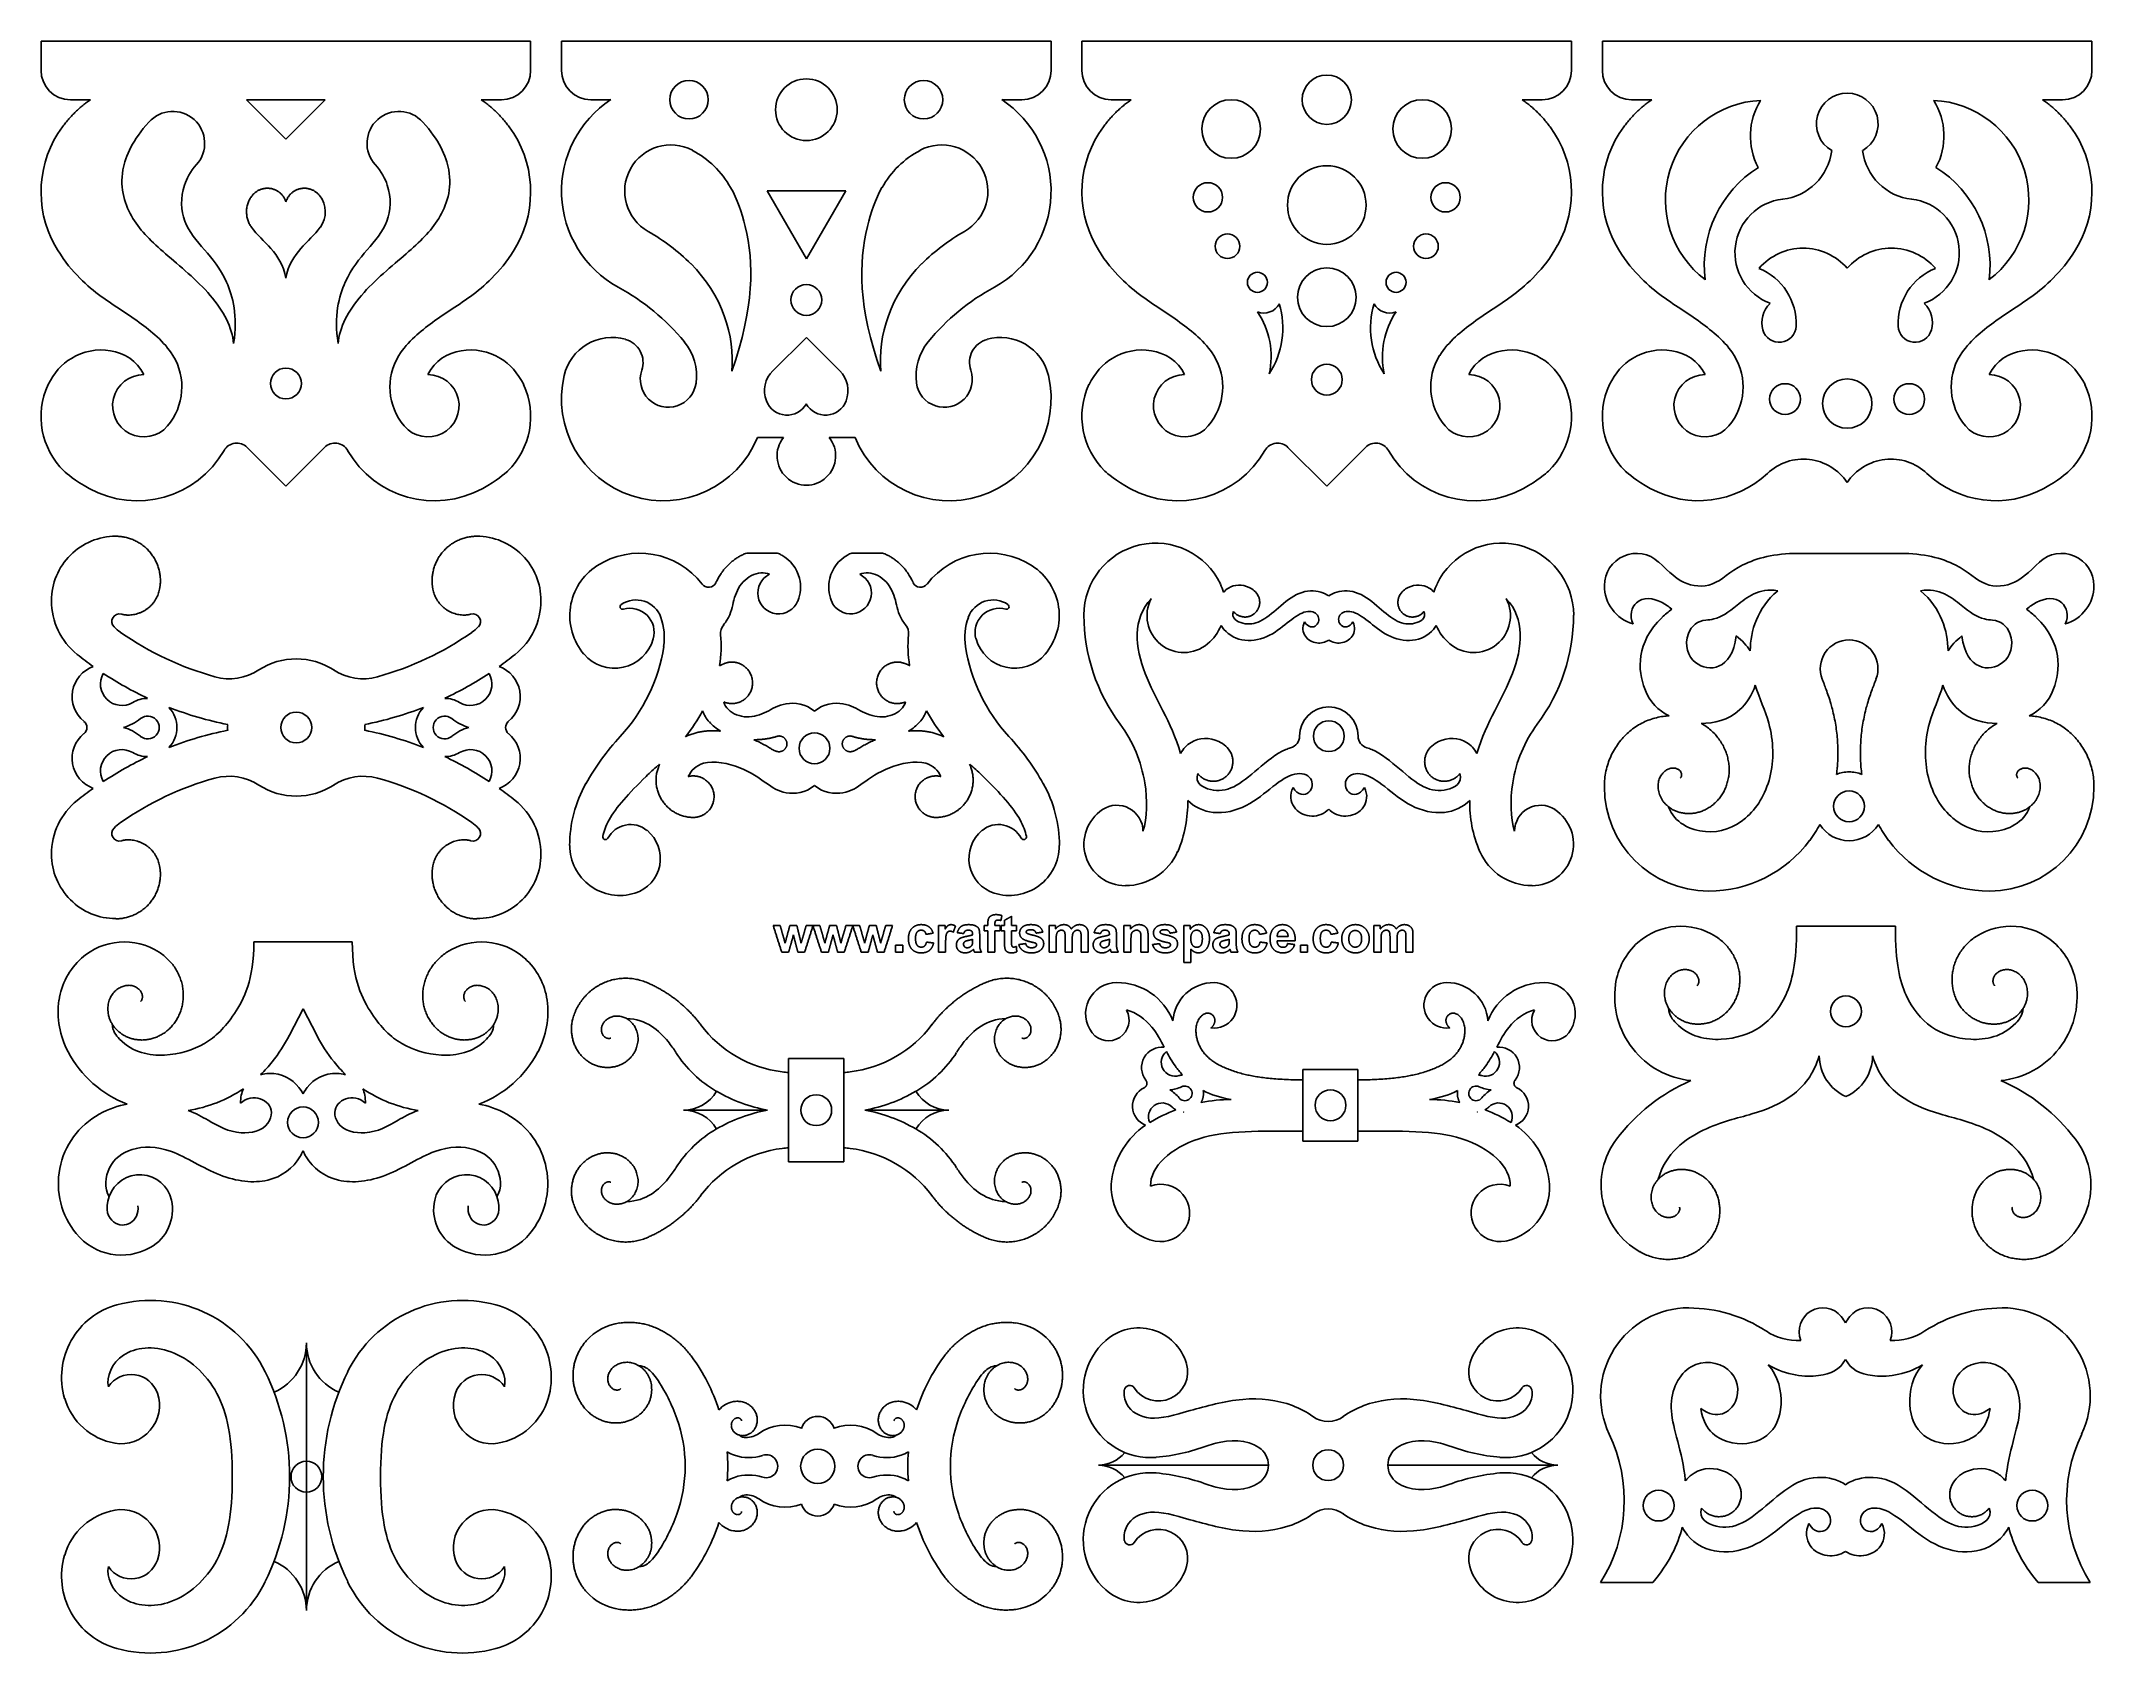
# Model space of a CAD drawing. Header units: millimetres. Extents: x -781 to 550, y -473 to 572.
import ezdxf

# ---------------------------------------------------------------- set-up
doc = ezdxf.new("R2010")
doc.units = ezdxf.units.MM
doc.header["$MEASUREMENT"] = 0
doc.layers.add('Default', color=18, linetype='Continuous')

msp = doc.modelspace()

# ---------------------------------------------------------------- linework, layer by layer
at = {"layer": 'Default', "color": 5}
for p, q in [((-781.1, 571.5), (-463.6, 571.5)), ((-781.1, 552.5), (-781.1, 571.5)), ((-463.6, 571.5), (-463.6, 552.5)), ((-126.1, 571.5), (-443.6, 571.5)), ((-443.6, 571.5), (-443.6, 552.5)), ((-126.1, 552.5), (-126.1, 571.5)), ((-106.1, 571.5), (211.4, 571.5)), ((-106.1, 552.5), (-106.1, 571.5)), ((211.4, 571.5), (211.4, 552.5)), ((231.4, 571.5), (548.9, 571.5)), ((231.4, 552.5), (231.4, 571.5)), ((548.9, 571.5), (548.9, 552.5)), ((-749.1, 533.5), (-762.1, 533.5)), ((-647.8, 533.5), (-622.3, 508)), ((-622.3, 533.5), (-647.8, 533.5)), ((-622.3, 508), (-596.8, 533.5)), ((-596.8, 533.5), (-622.3, 533.5)), ((-482.6, 533.5), (-495.6, 533.5)), ((-424.6, 533.5), (-411.6, 533.5)), ((-158.1, 533.5), (-145.1, 533.5)), ((-74.1, 533.5), (-87.1, 533.5)), ((192.4, 533.5), (179.4, 533.5)), ((263.4, 533.5), (250.4, 533.5)), ((529.9, 533.5), (516.9, 533.5)), ((-284.8, 430.3), (-310.3, 474.5)), ((-310.3, 474.5), (-259.3, 474.5)), ((-259.3, 474.5), (-284.8, 430.3)), ((-284.8, 379.4), (-306.5, 357.8)), ((-263.2, 357.8), (-284.8, 379.4)), ((-622.3, 283), (-647.5, 308.1)), ((-597.2, 308.1), (-622.3, 283)), ((-316.4, 314.5), (-299.7, 314.5)), ((-270, 314.5), (-253.2, 314.5)), ((52.7, 283), (27.5, 308.1)), ((77.8, 308.1), (52.7, 283)), ((-323.5, 239.6), (-303.6, 239.6)), ((-255.3, 239.6), (-235.4, 239.6)), ((358.2, 239.4), (424.7, 239.4)), ((-289.3, 223.4), (-289.3, 223.2)), ((-269.7, 223.2), (-269.6, 223.4)), ((-643.1, -12.5), (-579.3, -12.5)), ((357.4, -2.3), (421.4, -2.3)), ((-620, -73), (-611.2, -55.9)), ((-611.2, -55.9), (-602.3, -73)), ((-278.4, -88), (-296.4, -88)), ((-296.4, -88), (-296.4, -121.6)), ((-260.4, -88), (-278.4, -88)), ((-260.4, -121.6), (-260.4, -88)), ((37.2, -95.1), (37.2, -141.6)), ((55.1, -95.1), (37.2, -95.1)), ((72.9, -95.1), (55.1, -95.1)), ((72.9, -141.6), (72.9, -95.1)), ((-309.9, -121.6), (-364.4, -121.6)), ((-296.4, -121.6), (-296.4, -155.1)), ((-260.4, -155.1), (-260.4, -121.6)), ((-246.9, -121.6), (-192.4, -121.6)), ((37.2, -141.6), (55.1, -141.6)), ((55.1, -141.6), (72.9, -141.6)), ((-296.4, -155.1), (-278.4, -155.1)), ((-278.4, -155.1), (-260.4, -155.1)), ((-609, -272.4), (-609, -446)), ((-95.4, -351.7), (14.8, -351.7)), ((92.3, -351.7), (202.5, -351.7)), ((230.3, -427.8), (264.1, -427.8)), ((514, -427.8), (547.8, -427.8))]:
    msp.add_line(p, q, dxfattribs=at)
for centre, radius in [((-360.9, 533.5), 12.5), ((-284.8, 527), 20), ((-208.8, 533.5), 12.5), ((52.7, 533.5), 16), ((-9.3, 514.5), 19), ((114.6, 514.5), 19), ((-24.4, 470.2), 9.5), ((52.7, 465.2), 25.5), ((129.7, 470.2), 9.5), ((-11.7, 438.5), 8), ((117, 438.5), 8), ((-284.8, 403.7), 10), ((7.7, 415.1), 6.5), ((52.7, 405.4), 19), ((97.6, 415.1), 6.5), ((-622.3, 349.5), 10), ((52.7, 352), 10), ((52.7, 352), 10), ((349.9, 339.4), 10), ((349.9, 339.4), 10), ((430.4, 339.4), 10), ((-615.6, 126.5), 10), ((-279.5, 113), 10), ((54, 120.9), 10), ((389.4, -57.5), 10), ((-611.2, -129.5), 10), ((-278.4, -121.6), 10), ((55.1, -118.4), 10), ((53.6, -351.7), 10), ((-609, -359.2), 10), ((267.9, -377.9), 10), ((510.2, -377.9), 10)]:
    msp.add_circle(centre, radius, dxfattribs=at)
for centre, radius, start, end in [((-762.1, 552.5), 19, 180, 270), ((-482.6, 552.5), 19, 270, 0), ((-424.6, 552.5), 19, 180, 270), ((-145.1, 552.5), 19, 270, 0), ((-87.1, 552.5), 19, 180, 270), ((192.4, 552.5), 19, 270, 0), ((250.4, 552.5), 19, 180, 270), ((529.9, 552.5), 19, 270, 0), ((-372.6, 474.2), 71, 123.3137, 241.1358), ((-197.1, 474.2), 71, 298.8642, 56.6863), ((336.9, 468.5), 64.6, 92.5071, 233.1215), ((370.7, 510), 43.3, 147.8463, 208.2038), ((390.2, 517.8), 20, 90, 239.7823), ((390.2, 517.8), 20, 300.2177, 90), ((409.6, 510), 43.3, 331.7962, 32.1537), ((443.4, 468.5), 64.6, 306.8785, 87.4929), ((-695.7, 505.2), 20.7, 318.219, 138.219), ((-549, 505.2), 20.7, 41.781, 221.781), ((-710.1, 473.7), 71, 143.5243, 209.1082), ((-534.6, 473.7), 71, 330.8918, 36.4757), ((-35.1, 473.7), 71, 143.5243, 209.1082), ((140.4, 473.7), 71, 330.8918, 36.4757), ((302.4, 473.7), 71, 143.5243, 209.1082), ((477.9, 473.7), 71, 330.8918, 36.4757), ((-372.6, 474.2), 30, 62.2374, 240.4229), ((-386.9, 447), 60.6, 29.1174, 62.2374), ((-182.8, 447), 60.6, 117.7626, 150.8826), ((-197.1, 474.2), 30, 299.5771, 117.7626), ((344.1, 505), 36.3, 276.658, 352.8674), ((436.2, 505), 36.3, 187.1326, 263.342), ((372.6, 426.1), 75.1, 122.2213, 187.1269), ((407.7, 426.1), 75.1, 352.8731, 57.7787), ((-614, 460.8), 17.2, 324.8083, 37.4349), ((352.4, 434.3), 35, 96.658, 249.649), ((427.9, 434.3), 35, 290.351, 83.342), ((-452.7, 333), 132.3, 45.3718, 60.4228), ((-117, 333), 132.3, 119.5772, 134.6282), ((361.6, 399.2), 38, 41.155, 138.845), ((418.8, 399.2), 38, 41.155, 138.845), ((318.4, 388.3), 38.7, 357.7169, 67.9146), ((461.9, 388.3), 38.7, 112.0854, 182.2831), ((-479.3, 280.6), 150.1, 39.7676, 61.1358), ((-90.4, 280.6), 150.1, 118.8642, 140.2324), ((11.9, 406.7), 11.5, 248.5959, 330.9413), ((-30.2, 385.5), 54.4, 326.8037, 16.731), ((135.5, 385.5), 54.4, 163.269, 213.1963), ((93.4, 406.7), 11.5, 209.0587, 291.4041), ((352.1, 388.9), 17.3, 133.7081, 195.7268), ((428.2, 388.9), 17.3, 344.2732, 46.2919), ((-35.8, 366.9), 52.4, 347.7002, 33.8119), ((141.2, 366.9), 52.4, 146.1881, 192.2998), ((346.1, 387.2), 11, 195.7268, 357.7169), ((434.2, 387.2), 11, 182.2831, 344.2732), ((-410.7, 347.4), 32, 74.3789, 166.7159), ((-406.3, 363.1), 15.6, 341.2705, 74.3785), ((-390.5, 354.5), 34.5, 352.0428, 39.7676), ((-179.2, 354.5), 34.5, 140.2324, 187.9572), ((-163.4, 363.1), 15.6, 105.6215, 198.7295), ((-159, 347.4), 32, 13.2841, 105.6211), ((-728.8, 347.3), 39, 319.5416, 31.4645), ((-515.9, 347.3), 39, 148.5355, 220.4584), ((-53.8, 347.3), 39, 319.5416, 31.4645), ((159.1, 347.3), 39, 148.5355, 220.4584), ((283.7, 347.3), 39, 319.5416, 31.4645), ((496.6, 347.3), 39, 148.5355, 220.4584), ((-731.8, 328.1), 49.3, 155.1806, 225.819), ((-714.5, 335.1), 20.2, 90, 319.5416), ((-530.2, 335.1), 20.2, 220.4584, 90), ((-512.9, 328.1), 49.3, 314.181, 24.8194), ((-377.6, 339.5), 66, 166.7159, 337.7178), ((-374.3, 352.3), 18.2, 161.2705, 352.0428), ((-293.5, 344.8), 18.4, 135, 200.8179), ((-276.2, 344.8), 18.4, 339.1821, 45), ((-192.1, 339.5), 66, 202.2822, 13.2841), ((-195.4, 352.3), 18.2, 187.9572, 18.7295), ((-56.8, 328.1), 49.3, 155.1806, 225.819), ((-39.5, 335.1), 20.2, 90, 319.5416), ((144.8, 335.1), 20.2, 220.4584, 90), ((162.1, 328.1), 49.3, 314.181, 24.8194), ((280.7, 328.1), 49.3, 155.1806, 225.819), ((298, 335.1), 20.2, 90, 319.5416), ((390.2, 336.5), 16, 90, 270), ((390.2, 336.5), 16, 270, 90), ((482.3, 335.1), 20.2, 220.4584, 90), ((499.6, 328.1), 49.3, 314.181, 24.8194), ((-297.3, 343.3), 14.3, 200.8179, 330.8818), ((-272.4, 343.3), 14.3, 209.1182, 339.1821), ((-654.2, 301.4), 9.5, 45, 150.1763), ((-590.5, 301.4), 9.5, 29.8237, 135), ((-284.8, 302.6), 19, 141.1864, 38.8136), ((20.8, 301.4), 9.5, 45, 150.1763), ((84.5, 301.4), 9.5, 29.8237, 135), ((-718.7, 338.4), 64.9, 241.1724, 330.1763), ((-526, 338.4), 64.9, 209.8237, 298.8276), ((-43.7, 338.4), 64.9, 241.1724, 330.1763), ((149, 338.4), 64.9, 209.8237, 298.8276), ((361.8, 266.5), 34, 33.483, 133.4027), ((418.5, 266.5), 34, 46.5973, 146.517), ((293.8, 338.4), 64.9, 241.1724, 313.4027), ((486.5, 338.4), 64.9, 226.5973, 298.8276), ((-732.6, 208.8), 41.7, 90, 180.0002), ((-498.6, 208.8), 41.7, 359.9998, 90), ((-58.2, 199.4), 46.6, 25.6031, 180), ((166.2, 199.4), 46.6, 0, 154.3969), ((-399.7, 199), 38.5, 123.022, 220.4228), ((-392.9, 188.6), 50.9, 37.2639, 123.0221), ((-307.3, 226.7), 13.3, 60.8397, 74.2503), ((-312.3, 217.6), 23.7, 14.1028, 60.8397), ((-246.6, 217.6), 23.7, 119.1603, 165.8972), ((-251.7, 226.7), 13.3, 105.7497, 119.1603), ((-166, 188.6), 50.9, 56.9779, 142.7361), ((-159.3, 199), 38.5, 319.5772, 56.978), ((253.6, 218.5), 20.9, 47.0076, 180), ((529.2, 218.5), 20.9, 360, 132.9924), ((-348.2, 222.7), 5.32, 217.2639, 333.9991), ((-302.8, 213.7), 13.5, 115.8749, 337.4508), ((-312.3, 217.6), 23.7, 337.4508, 13.585), ((-246.6, 217.6), 23.7, 166.415, 202.5492), ((-256.1, 213.7), 13.5, 202.5492, 64.1251), ((-210.8, 222.7), 5.32, 206.0009, 322.7358), ((-45.5, 205.5), 32.4, 15.6675, 25.6031), ((153.4, 205.5), 32.4, 154.3969, 164.3325), ((258.6, 218.5), 25.9, 180, 253.6755), ((524.3, 218.5), 25.9, 286.3245, 360), ((-729.6, 208.8), 44.8, 180.0002, 231.2856), ((-730.3, 195.2), 4.95, 74.2387, 225.269), ((-501, 195.2), 4.95, 314.731, 105.7613), ((-501.7, 208.8), 44.8, 308.7144, 359.9998), ((-404, 204.8), 1.64, 124.4024, 285.7654), ((-395.2, 192.1), 17.1, 19.7335, 124.4024), ((-399.2, 188.1), 15.7, 344.5135, 105.7654), ((-163.7, 192.1), 17.1, 55.5976, 160.2665), ((-159.7, 188.1), 15.7, 74.2346, 195.4865), ((-155, 204.8), 1.64, 254.2346, 55.5976), ((-40, 199), 23.9, 152.4147, 310.1212), ((147.9, 199), 23.9, 229.8788, 27.5853), ((311.8, 154.8), 60, 126.1093, 134.0355), ((471.1, 154.8), 60, 45.9645, 53.8907), ((-711, 214.7), 32.3, 225.269, 235.0262), ((-615.6, 351), 198.7, 235.0262, 254.6154), ((-615.6, 351), 198.7, 285.3846, 304.9738), ((-520.3, 214.7), 32.3, 304.9738, 314.731), ((-415.3, 184.9), 38.4, 351.2901, 19.7335), ((-415.3, 179.2), 75.2, 350.3488, 5.6882), ((-331.8, 187.5), 8.67, 139.8351, 185.6882), ((-227.1, 187.5), 8.67, 354.312, 40.1649), ((-143.7, 179.2), 75.2, 174.3118, 189.6512), ((-143.6, 184.9), 38.4, 160.2665, 188.7099), ((13.3, 199.4), 118.1, 180, 216.7704), ((-45.5, 205.5), 32.4, 310.1212, 336.6104), ((153.4, 205.5), 32.4, 203.3896, 229.8788), ((94.6, 199.4), 118.1, 323.2296, 0), ((299.4, 183.2), 12.9, 93.9011, 160.288), ((483.5, 183.2), 12.9, 19.712, 86.0989), ((-615.6, 351), 227, 231.2856, 234.5652), ((-615.6, 351), 227, 305.4348, 308.7144), ((-409.2, 190.9), 26, 220.4228, 344.5135), ((-486.4, 195.8), 110.4, 317.1669, 351.2897), ((-72.5, 195.8), 110.4, 188.7103, 222.8331), ((-149.7, 190.9), 26, 195.4865, 319.5772), ((391.4, 164.6), 18.7, 90, 201.1828), ((391.4, 164.6), 18.7, 338.8172, 90), ((-740.4, 146.6), 20.6, 109.352, 231.2399), ((-728.7, 154.7), 13.9, 150.4453, 300.7294), ((-615.6, 351), 227, 236.5528, 244.8783), ((-659, 193.2), 35.1, 254.6154, 303.0568), ((-615.6, 126.5), 44.5, 56.9431, 123.0568), ((-572.2, 193.2), 35.1, 236.9433, 285.3846), ((-615.6, 351), 227, 295.1217, 303.4472), ((-502.6, 154.7), 13.9, 239.2706, 29.5547), ((-490.9, 146.6), 20.6, 308.7601, 70.648), ((-329.9, 145.7), 23.7, 108.6223, 118.4034), ((-711.9, 126.5), 18.9, 90.2536, 120.7294), ((-711.9, 126.5), 7.42, 230.8913, 129.1087), ((-615.6, 351), 227, 248.6817, 258.7049), ((-711.9, 126.5), 18.9, 316.6936, 43.3064), ((-615.6, 351), 227, 281.2951, 291.3183), ((-519.4, 126.5), 18.9, 136.6936, 223.3064), ((-519.4, 126.5), 7.42, 50.8913, 309.1087), ((-519.4, 126.5), 18.9, 59.2706, 89.7464), ((-464.4, 199.3), 128.3, 322.071, 331.1279), ((-329.9, 145.7), 23.7, 200.6024, 221.2075), ((-229.1, 145.7), 23.7, 318.7925, 339.3976), ((-94.5, 199.3), 128.3, 208.8721, 217.929), ((54, 120.9), 19, 0, 180), ((-740.4, 106.5), 20.6, 128.7601, 250.648), ((-756.5, 126.5), 5.13, 308.7601, 51.2399), ((-736.5, 156.7), 31.5, 286.4532, 309.1087), ((-736.5, 96.4), 31.5, 50.8913, 73.5468), ((-615.6, -97.9), 227, 101.2951, 111.3183), ((-615.6, 126.5), 44.5, 177.6357, 182.3643), ((-615.6, 126.5), 44.5, 357.6357, 2.3643), ((-615.6, -97.9), 227, 68.6817, 78.7049), ((-494.8, 156.7), 31.5, 230.8913, 253.5468), ((-494.8, 96.4), 31.5, 106.4532, 129.1087), ((-490.9, 106.5), 20.6, 289.352, 51.2399), ((-474.7, 126.5), 5.13, 128.7601, 231.2399), ((-288.9, 12.6), 159, 137.1669, 150.8484), ((-326.6, 148.6), 28, 221.2075, 240.4084), ((-232.3, 148.6), 28, 299.5916, 318.7925), ((-270, 12.6), 159, 29.1516, 42.8331), ((-149.5, 77.7), 85.1, 8.7336, 36.7704), ((27.1, 120.9), 7.9, 285.6923, 360), ((80.9, 120.9), 7.9, 180, 254.3077), ((257.4, 77.7), 85.1, 143.2296, 171.2664), ((-728.7, 98.3), 13.9, 59.2706, 209.5547), ((-615.6, -97.9), 227, 115.1217, 123.4472), ((-711.9, 126.5), 18.9, 239.2706, 269.7464), ((-519.4, 126.5), 18.9, 270.2536, 300.7294), ((-615.6, -97.9), 227, 56.5528, 64.8783), ((-502.6, 98.3), 13.9, 330.4453, 120.7294), ((-615.6, -97.9), 198.7, 105.3846, 124.9738), ((-659, 59.8), 35.1, 56.9432, 105.3846), ((-572.2, 59.8), 35.1, 74.6154, 123.0567), ((-615.6, -97.9), 198.7, 55.0262, 74.6154), ((-276.1, -20.8), 161.4, 130.545, 134.2481), ((-464.4, 199.3), 128.3, 310.545, 311.1317), ((-94.5, 199.3), 128.3, 228.8683, 229.455), ((-282.8, -20.8), 161.4, 45.7519, 49.455), ((291.6, 108.5), 92.5, 352.2868, 355.2216), ((391.4, 75.4), 22.3, 90, 111.6249), ((391.4, 75.4), 22.3, 68.3751, 90), ((491.3, 108.5), 92.5, 184.7784, 187.7132), ((-615.6, -97.9), 227, 125.4348, 128.7144), ((-615.6, 126.5), 44.5, 236.9432, 303.0569), ((-615.6, -97.9), 227, 51.2856, 54.5652), ((-355.9, 50), 82.4, 150.8484, 180), ((-203.1, 50), 82.4, 0, 29.1516), ((300.3, 88.1), 67.6, 180, 270), ((391.4, 75.4), 10, 90, 270), ((391.4, 75.4), 10, 270, 90), ((482.6, 88.1), 67.6, 270, 360), ((-729.6, 44.3), 44.8, 128.7144, 179.9998), ((-501.7, 44.3), 44.8, 0.0002, 51.2856), ((-77.9, 50.8), 26.9, 123.3983, 269.9999), ((-83.4, 59.2), 16.9, 0, 123.3983), ((191.4, 59.2), 16.9, 56.6017, 180), ((185.8, 50.8), 26.9, 270.0001, 56.6017), ((-730.3, 57.8), 4.95, 134.731, 285.7613), ((-711, 38.4), 32.3, 124.9738, 134.731), ((-501, 57.8), 4.95, 254.2387, 45.269), ((-520.3, 38.4), 32.3, 45.269, 55.0262), ((-415.1, 55.6), 1.78, 168.3828, 331.841), ((-398.8, 46.9), 16.7, 50.6333, 151.841), ((-403.1, 41.6), 23.6, 287.5241, 50.6333), ((-155.8, 41.6), 23.6, 129.3667, 252.4759), ((-160.2, 46.9), 16.7, 28.159, 129.3667), ((-143.8, 55.6), 1.78, 208.159, 11.6172), ((300.3, 102), 81.6, 270, 323.4011), ((291.6, 108.5), 92.5, 323.401, 331.0297), ((391.4, 75.4), 22.3, 211.6917, 270), ((391.4, 75.4), 22.3, 270, 328.3083), ((491.3, 108.5), 92.5, 208.9703, 216.599), ((482.6, 102), 81.6, 216.5989, 270), ((-732.6, 44.3), 41.7, 179.9998, 270), ((-498.6, 44.3), 41.7, 270, 0.0002), ((-405.8, 50), 32.4, 180, 287.5241), ((-153.2, 50), 32.4, 252.4759, 0), ((-77.9, 61), 37, 269.9999, 336.2192), ((185.8, 61), 37, 203.7808, 270.0001), ((-727.1, -54.2), 41.7, 57.1891, 131.7969), ((-495.3, -54.2), 41.7, 48.2031, 122.8109), ((284.3, -46.3), 44.8, 131.7969, 172.115), ((282.3, -44), 41.7, 57.1891, 131.7969), ((496.4, -44), 41.7, 48.2031, 122.8109), ((494.4, -46.3), 44.8, 7.885, 48.2031), ((-725, -56.5), 44.8, 131.7969, 172.115), ((-497.3, -56.5), 44.8, 7.885, 48.2031), ((-83.5, -59), 20.2, 90, 217.7809), ((-83.5, -77.9), 39.1, 21.3256, 90), ((-20.4, -65.5), 26.7, 90, 176.1126), ((-20.4, -53.6), 14.8, 262.4478, 90), ((130.5, -53.6), 14.8, 90, 277.5522), ((130.5, -65.5), 26.7, 3.8874, 90), ((193.6, -77.9), 39.1, 90, 158.6744), ((193.6, -59), 20.2, 322.2191, 90), ((-715, -57.9), 55, 172.115, 207.9368), ((-507.4, -57.9), 55, 332.0632, 7.885), ((294.4, -47.7), 55, 172.115, 264.0964), ((484.3, -47.7), 55, 275.9036, 7.885), ((-291, -19.3), 78, 216.8985, 263.0305), ((-265.8, -19.3), 78, 276.9695, 323.1015), ((-88.9, -63.2), 13.4, 217.7809, 29.1535), ((199, -63.2), 13.4, 150.8465, 322.2191), ((-698.8, -49.4), 73.3, 207.9368, 248.8165), ((-698.2, -37.1), 85.5, 314.0937, 321.5926), ((-524.1, -37.1), 85.5, 218.4074, 225.9063), ((-523.6, -49.4), 73.3, 291.1835, 332.0632), ((-304.2, -42.3), 77.5, 212.6398, 239.9645), ((-252.6, -42.3), 77.5, 300.0355, 327.3602), ((-54.2, -93.9), 13.2, 83.4595, 217.9916), ((-45.7, -90.6), 8.91, 128.5696, 287.4811), ((155.8, -90.6), 8.91, 252.5189, 51.4304), ((164.4, -93.9), 13.2, 322.0084, 96.5405), ((400.9, -86.3), 28.8, 180, 246.3424), ((377.8, -86.3), 28.8, 293.6576, 0), ((-278.4, 83.5), 181.6, 263.0305, 264.3112), ((-278.4, 83.5), 181.6, 275.6888, 276.9695), ((-50.3, -88.2), 20.2, 273.2049, 295.8603), ((-39.4, -110.7), 4.76, 217.643, 115.8603), ((-39.4, -110.7), 12.1, 97.2585, 107.4811), ((149.5, -110.7), 4.76, 64.1397, 322.357), ((149.5, -110.7), 12.1, 72.5189, 82.7415), ((160.4, -88.2), 20.2, 244.1397, 266.7951), ((336.4, -212.2), 119.7, 113.4353, 143.186), ((442.3, -212.2), 119.7, 36.814, 66.5647), ((-698.2, -37.1), 85.5, 278.3356, 304.4175), ((-524.1, -37.1), 85.5, 235.5825, 261.6644), ((-364.4, -96.7), 24.8, 270, 329.4894), ((-291, -19.3), 104, 239.9646, 259.5213), ((-265.8, -19.3), 104, 280.4787, 300.0354), ((-192.4, -96.7), 24.8, 210.5106, 270), ((-60.1, -119), 13.2, 115.5118, 249.2809), ((-54, -125.8), 8.91, 46.0223, 205.1328), ((-59.1, -125.9), 20.2, 37.643, 60.2985), ((-9.3, -215.6), 100.9, 90, 101.1422), ((119.4, -215.6), 100.9, 78.8578, 90), ((169.3, -125.9), 20.2, 119.7015, 142.357), ((164.1, -125.8), 8.91, 334.8672, 133.9777), ((170.3, -119), 13.2, 290.7191, 64.4882), ((-718.6, -169.1), 51.3, 118.8654, 219.3079), ((-503.8, -169.1), 51.3, 320.6921, 61.1346), ((-364.4, -146.4), 24.8, 30.5106, 90), ((-291, -223.8), 104, 100.4787, 120.0354), ((-265.8, -223.8), 104, 59.9646, 79.5213), ((-192.4, -146.4), 24.8, 90, 149.4894), ((-35.7, -173.9), 51.6, 124.4431, 171.2148), ((-9.3, -215.6), 100.9, 110.866, 121.5437), ((119.4, -215.6), 100.9, 58.4563, 69.134), ((145.8, -173.9), 51.6, 8.7852, 55.5569), ((-304.2, -200.8), 77.5, 120.0355, 147.3602), ((-291, -223.8), 78, 96.9695, 143.1015), ((-278.4, -326.6), 181.6, 95.6888, 96.9695), ((-278.4, -326.6), 181.6, 83.0305, 84.3112), ((-265.8, -223.8), 78, 36.8985, 83.0305), ((-252.6, -200.8), 77.5, 32.6398, 59.9645), ((280.3, -170.2), 49.7, 143.186, 240.2115), ((498.5, -170.2), 49.7, 299.7885, 36.814), ((-717, -184.4), 21, 12.5759, 160.9273), ((-505.3, -184.4), 21, 19.0727, 167.4241), ((-51.4, -171.5), 35.7, 171.2148, 258.3018), ((-54.8, -188.2), 18.6, 258.3018, 111.3233), ((164.9, -188.2), 18.6, 68.6767, 281.6982), ((161.5, -171.5), 35.7, 281.6982, 8.7852), ((-724.2, -186), 28.3, 299.2678, 12.5759), ((-498.2, -186), 28.3, 167.4241, 240.7322), ((-728.9, -177.5), 38, 219.3079, 299.2678), ((-493.5, -177.5), 38, 240.7322, 320.6921), ((-719.1, -294.8), 48.7, 105.2011, 196.2266), ((-710.1, -327.9), 83, 26.2767, 105.2011), ((-507.9, -327.9), 83, 74.7989, 153.7233), ((-498.9, -294.8), 48.7, 343.7734, 74.7989), ((287.5, -306.9), 57.2, 90, 205.5115), ((287.5, -341.1), 91.3, 56.7859, 90), ((374.4, -265.1), 15.4, 39.4609, 201.6999), ((403.7, -265.1), 15.4, 338.3001, 140.5391), ((490.6, -341.1), 91.3, 90, 123.2141), ((490.6, -306.9), 57.2, 334.4885, 90), ((-400.8, -295.2), 36, 97.885, 138.2031), ((-154, -295.2), 36, 41.7969, 82.115), ((-69.2, -294.9), 32.2, 16.2321, 131.8048), ((176.3, -294.9), 32.2, 48.1952, 163.7679), ((358.3, -233), 37.9, 236.7859, 272.7582), ((419.8, -233), 37.9, 267.2418, 303.2141), ((-643.8, -272.4), 34.8, 293.466, 0), ((-574.2, -272.4), 34.8, 180, 246.534), ((-61.7, -303.3), 43.5, 131.805, 275.0175), ((168.8, -303.3), 43.5, 264.9825, 48.195), ((-773.5, -359.2), 153.6, 0, 26.2767), ((-444.5, -359.2), 153.6, 153.7233, 180), ((-455.6, -352.4), 119.8, 17.7393, 36.3464), ((-99.2, -352.4), 119.8, 143.6536, 162.2607), ((-56.4, -291.2), 18.9, 213.4636, 16.2321), ((163.6, -291.2), 18.9, 163.7679, 326.5364), ((-722.6, -310.8), 17.9, 18.619, 146.0928), ((-729.1, -313), 24.8, 260.4282, 18.619), ((-488.9, -313), 24.8, 161.381, 279.5718), ((-495.4, -310.8), 17.9, 33.9072, 161.381), ((-478, -360.4), 116, 19.6284, 34.1139), ((-76.8, -360.4), 116, 145.8861, 160.3716), ((-75.1, -303.5), 3.51, 33.4636, 170.3247), ((182.2, -303.5), 3.51, 9.6753, 146.5364), ((-726.3, -296.9), 41.1, 196.2266, 260.4282), ((-491.7, -296.9), 41.1, 279.5718, 343.7734), ((-329, -326.8), 16.6, 100.795, 138.8643), ((-225.8, -326.8), 16.6, 41.1357, 79.205), ((-455.6, -352.4), 92.2, 340.3155, 19.6284), ((-298.6, -355.7), 29.9, 69.1399, 124.9523), ((-277.4, -331.2), 11.1, 90, 162.3776), ((-277.4, -331.2), 11.1, 17.6224, 90), ((-256.2, -355.7), 29.9, 55.0477, 110.8601), ((-99.2, -352.4), 92.2, 160.3716, 199.6845), ((53.6, -306.4), 17, 234.393, 305.607), ((145.7, -374.6), 99.9, 327.8552, 25.5116), ((632.4, -374.6), 99.9, 154.4884, 212.1448), ((-455.6, -352.4), 119.8, 355.5041, 4.4959), ((-324.5, -324.6), 21.8, 237.7389, 251.5427), ((-322.2, -317.7), 29.1, 251.5427, 288.1243), ((-310.8, -352.4), 7.46, 251.8757, 108.1241), ((-277.4, -352.4), 11.1, 90, 270), ((-277.4, -352.4), 11.1, 270, 90), ((-243.9, -352.4), 7.46, 71.8759, 288.1243), ((-232.6, -317.7), 29.1, 251.8757, 288.4573), ((-230.3, -324.6), 21.8, 288.4573, 302.2611), ((-99.2, -352.4), 119.8, 175.5041, 184.4959), ((-95.4, -329.9), 21.8, 270, 321.3654), ((-69, -220.4), 126.7, 275.0174, 290.4078), ((1.1, -351.7), 13.7, 0, 56.2756), ((106, -351.7), 13.7, 123.7244, 180), ((176.1, -220.4), 126.7, 249.5922, 264.9826), ((202.5, -329.9), 21.8, 218.6346, 270), ((-773.5, -359.2), 153.6, 333.7233, 360), ((-444.5, -359.2), 153.6, 180, 206.2767), ((-322.2, -387.2), 29.1, 71.8757, 108.4573), ((-232.6, -387.2), 29.1, 71.5427, 108.1243), ((-61.7, -400.1), 43.5, 84.9825, 228.195), ((-95.4, -373.5), 21.8, 38.6346, 90), ((-69, -483), 126.7, 69.5922, 84.9826), ((1.1, -351.7), 13.7, 303.7244, 360), ((106, -351.7), 13.7, 180, 236.2756), ((176.1, -483), 126.7, 95.0174, 110.4078), ((168.8, -400.1), 43.5, 311.805, 95.0175), ((202.5, -373.5), 21.8, 90, 141.3654), ((-324.5, -380.3), 21.8, 108.4573, 122.2611), ((-230.3, -380.3), 21.8, 57.7389, 71.5427), ((303.5, -376.2), 23.1, 138.2418, 141.9724), ((-726.3, -421.5), 41.1, 99.5718, 163.7734), ((-729.1, -405.3), 24.8, 341.381, 99.5718), ((-488.9, -405.3), 24.8, 80.4282, 198.619), ((-491.7, -421.5), 41.1, 16.2266, 80.4282), ((-478, -344.4), 116, 325.8861, 340.327), ((-298.6, -349.1), 29.9, 235.0477, 290.8601), ((-277.4, -373.6), 11.1, 197.6224, 270), ((-277.4, -373.6), 11.1, 270, 342.3776), ((-256.2, -349.1), 29.9, 249.1399, 304.9523), ((-76.8, -344.4), 116, 199.673, 214.1139), ((53.6, -397.1), 17, 54.393, 125.607), ((-455.6, -352.4), 119.8, 323.6536, 342.2607), ((-329, -378), 16.6, 221.1357, 259.205), ((-225.8, -378), 16.6, 280.795, 318.8643), ((-99.2, -352.4), 119.8, 197.7393, 216.3464), ((-56.4, -412.2), 18.9, 343.7679, 146.5364), ((163.6, -412.2), 18.9, 33.4636, 196.2321), ((-719.1, -423.6), 48.7, 163.7734, 254.7989), ((-498.9, -423.6), 48.7, 285.2011, 16.2266), ((-75.1, -399.9), 3.51, 189.6753, 326.5364), ((182.2, -399.9), 3.51, 213.4636, 350.3247), ((-722.6, -407.5), 17.9, 213.9072, 341.381), ((-643.8, -446), 34.8, 0, 66.534), ((-574.2, -446), 34.8, 113.466, 180), ((-495.4, -407.5), 17.9, 198.619, 326.0928), ((-69.2, -408.5), 32.2, 228.1952, 343.7679), ((176.3, -408.5), 32.2, 196.2321, 311.8048), ((-710.1, -390.5), 83, 254.7989, 333.7233), ((-507.9, -390.5), 83, 206.2767, 285.2011), ((-400.8, -409.6), 36, 221.7969, 262.115), ((-154, -409.6), 36, 277.885, 318.2031)]:
    msp.add_arc(centre, radius, start, end, dxfattribs=at)
for points, degree in [([(-767.2, 515.9), (-759.4, 526.4), (-749.1, 533.5)], 2), ([(-495.6, 533.5), (-485.3, 526.4), (-477.5, 515.9)], 2), ([(-92.2, 515.9), (-84.4, 526.4), (-74.1, 533.5)], 2), ([(179.4, 533.5), (189.7, 526.4), (197.5, 515.9)], 2), ([(245.3, 515.9), (253.1, 526.4), (263.4, 533.5)], 2), ([(516.9, 533.5), (527.2, 526.4), (535, 515.9)], 2), ([(-644.7, 450.9), (-637.6, 440.8), (-625.5, 435), (-622.3, 417.8)], 3), ([(-622.3, 417.8), (-619.2, 435), (-607.1, 440.8), (-600, 450.9)], 3), ([(-359.8, 427.2), (-339.5, 407.2), (-331, 380.3), (-333.2, 357.5)], 3), ([(-209.9, 427.2), (-230.2, 407.2), (-238.7, 380.3), (-236.5, 357.5)], 3), ([(-750, 281.5), (-759.1, 286.6), (-764.5, 291.1), (-766.2, 292.7)], 3), ([(-478.5, 292.7), (-480.2, 291.1), (-485.6, 286.6), (-494.7, 281.5)], 3), ([(-75, 281.5), (-84.1, 286.6), (-89.5, 291.1), (-91.2, 292.7)], 3), ([(196.5, 292.7), (194.8, 291.1), (189.4, 286.6), (180.3, 281.5)], 3), ([(262.5, 281.5), (253.4, 286.6), (248, 291.1), (246.3, 292.7)], 3), ([(534, 292.7), (532.3, 291.1), (526.9, 286.6), (517.8, 281.5)], 3), ([(327.3, 176.3), (327.5, 189.3), (331.8, 203.7), (345.1, 215.1)], 3), ([(455.6, 176.3), (455.4, 189.3), (451.1, 203.7), (437.8, 215.1)], 3), ([(318.2, 185.9), (322.2, 182.8), (325.2, 179.6), (327.3, 176.3)], 3), ([(464.6, 185.9), (460.7, 182.8), (457.7, 179.6), (455.6, 176.3)], 3), ([(-381, 100), (-380.7, 100.9), (-380.4, 101.8), (-380, 102.7)], 3), ([(-178.9, 102.7), (-178.5, 101.8), (-178.2, 100.9), (-177.9, 100)], 3), ([(-65.3, 90.7), (-63.6, 79.4), (-63.7, 68), (-66.5, 59.2)], 3), ([(174.5, 59.2), (171.6, 68), (171.6, 79.4), (173.3, 90.7)], 3), ([(-44, 46), (-39.2, 56.9), (-37.4, 68.2), (-37.4, 79.1)], 3), ([(145.4, 79.1), (145.3, 68.2), (147.2, 56.9), (152, 46)], 3), ([(-167.1, -0.5), (-167.1, 1.7), (-166.6, 2.7)], 2), ([(-166.6, 2.7), (-166.2, 3.8), (-164.9, 4.5)], 2), ([(-164.9, 4.5), (-163.7, 5.2), (-161.8, 5.2)], 2), ([(-162.1, 1.2), (-162.5, 0.7), (-162.5, -0.6)], 2), ([(-160.6, 1.6), (-161.6, 1.6), (-162.1, 1.2)], 2), ([(-161.8, 5.2), (-159.9, 5.2), (-158, 4.6)], 2), ([(-158.6, 1.4), (-159.6, 1.6), (-160.6, 1.6)], 2), ([(-158, 4.6), (-158.3, 3), (-158.6, 1.4)], 2), ([(-156.3, 1.5), (-154, 2.8), (-151.7, 4.1)], 2), ([(-156.3, -1.8), (-156.3, -0.2), (-156.3, 1.5)], 2), ([(-151.7, 4.1), (-151.7, 1.2), (-151.7, -1.8)], 2), ([(-300.8, -19.1), (-303.6, -10.5), (-306.3, -1.8)], 2), ([(-306.3, -1.8), (-304.1, -1.8), (-301.8, -1.8)], 2), ([(-301.8, -1.8), (-300.2, -7.5), (-298.6, -13.2)], 2), ([(-298.6, -13.2), (-297, -7.5), (-295.5, -1.8)], 2), ([(-293.2, -8), (-294.7, -13.6), (-296.3, -19.1)], 2), ([(-295.5, -1.8), (-293.3, -1.8), (-291, -1.8)], 2), ([(-290.3, -19.1), (-291.8, -13.6), (-293.2, -8)], 2), ([(-291, -1.8), (-289.6, -7.5), (-288.2, -13.2)], 2), ([(-288.2, -13.2), (-286.5, -7.5), (-284.9, -1.8)], 2), ([(-280.4, -1.8), (-283.2, -10.5), (-285.9, -19.1)], 2), ([(-284.9, -1.8), (-282.7, -1.8), (-280.4, -1.8)], 2), ([(-275, -19.1), (-277.8, -10.5), (-280.6, -1.8)], 2), ([(-280.6, -1.8), (-278.3, -1.8), (-276.1, -1.8)], 2), ([(-276.1, -1.8), (-274.4, -7.5), (-272.8, -13.2)], 2), ([(-272.8, -13.2), (-271.2, -7.5), (-269.7, -1.8)], 2), ([(-267.5, -8), (-269, -13.6), (-270.5, -19.1)], 2), ([(-269.7, -1.8), (-267.5, -1.8), (-265.3, -1.8)], 2), ([(-264.5, -19.1), (-266, -13.6), (-267.5, -8)], 2), ([(-265.3, -1.8), (-263.8, -7.5), (-262.4, -13.2)], 2), ([(-262.4, -13.2), (-260.8, -7.5), (-259.1, -1.8)], 2), ([(-254.6, -1.8), (-257.4, -10.5), (-260.2, -19.1)], 2), ([(-259.1, -1.8), (-256.9, -1.8), (-254.6, -1.8)], 2), ([(-249.2, -19.1), (-252, -10.5), (-254.8, -1.8)], 2), ([(-254.8, -1.8), (-252.5, -1.8), (-250.3, -1.8)], 2), ([(-250.3, -1.8), (-248.6, -7.5), (-247, -13.2)], 2), ([(-247, -13.2), (-245.5, -7.5), (-243.9, -1.8)], 2), ([(-241.7, -8), (-243.2, -13.6), (-244.7, -19.1)], 2), ([(-243.9, -1.8), (-241.7, -1.8), (-239.5, -1.8)], 2), ([(-238.7, -19.1), (-240.2, -13.6), (-241.7, -8)], 2), ([(-239.5, -1.8), (-238.1, -7.5), (-236.6, -13.2)], 2), ([(-236.6, -13.2), (-235, -7.5), (-233.3, -1.8)], 2), ([(-228.9, -1.8), (-231.6, -10.5), (-234.4, -19.1)], 2), ([(-233.3, -1.8), (-231.1, -1.8), (-228.9, -1.8)], 2), ([(-218.6, -10.5), (-218.6, -6.2), (-216.4, -3.8)], 2), ([(-216.4, -17.2), (-218.6, -14.7), (-218.6, -10.5)], 2), ([(-216.4, -3.8), (-214.1, -1.3), (-210.3, -1.3)], 2), ([(-213, -6.1), (-214, -7.3), (-214, -10.1)], 2), ([(-214, -10.1), (-214, -13.3), (-213, -14.6)], 2), ([(-210.3, -4.9), (-212, -4.9), (-213, -6.1)], 2), ([(-210.3, -1.3), (-207.2, -1.3), (-205.3, -2.7)], 2), ([(-208.3, -5.6), (-209.1, -4.9), (-210.3, -4.9)], 2), ([(-207.2, -7.6), (-207.5, -6.2), (-208.3, -5.6)], 2), ([(-208.1, -15.1), (-207.3, -14.4), (-206.9, -12.6)], 2), ([(-202.6, -6.8), (-204.9, -7.2), (-207.2, -7.6)], 2), ([(-206.9, -12.6), (-204.6, -12.9), (-202.3, -13.2)], 2), ([(-205.3, -2.7), (-203.4, -4.1), (-202.6, -6.8)], 2), ([(-202.3, -13.2), (-203, -16.4), (-205, -18)], 2), ([(-199.1, -19.1), (-199.1, -10.5), (-199.1, -1.8)], 2), ([(-199.1, -1.8), (-196.9, -1.8), (-194.8, -1.8)], 2), ([(-194.8, -1.8), (-194.8, -3), (-194.8, -4.2)], 2), ([(-194.8, -4.2), (-193.7, -2.5), (-192.9, -1.9)], 2), ([(-194.1, -7.9), (-194.5, -9.3), (-194.5, -13.8)], 2), ([(-193.1, -6), (-193.8, -6.6), (-194.1, -7.9)], 2), ([(-191.6, -5.5), (-192.5, -5.5), (-193.1, -6)], 2), ([(-192.9, -1.9), (-192.1, -1.3), (-191, -1.3)], 2), ([(-189.5, -6.2), (-190.6, -5.5), (-191.6, -5.5)], 2), ([(-191, -1.3), (-189.5, -1.3), (-188.1, -2.2)], 2), ([(-188.1, -2.2), (-188.8, -4.2), (-189.5, -6.2)], 2), ([(-187.5, -14.4), (-187.5, -13), (-186.8, -11.8)], 2), ([(-186.9, -6.5), (-186.2, -3.9), (-184.6, -2.6)], 2), ([(-182.8, -7.1), (-184.9, -6.8), (-186.9, -6.5)], 2), ([(-186.8, -11.8), (-186.2, -10.7), (-184.9, -10.1)], 2), ([(-184.9, -10.1), (-183.7, -9.5), (-181.4, -9)], 2), ([(-184.6, -2.6), (-182.9, -1.3), (-179.6, -1.3)], 2), ([(-182.1, -12.3), (-182.9, -13), (-182.9, -13.9)], 2), ([(-181.7, -5.4), (-182.4, -5.9), (-182.8, -7.1)], 2), ([(-179.7, -11.5), (-181.5, -11.9), (-182.1, -12.3)], 2), ([(-179.9, -4.9), (-181.1, -4.9), (-181.7, -5.4)], 2), ([(-181.4, -9), (-178.2, -8.4), (-177, -7.9)], 2), ([(-177.6, -5.5), (-178.2, -4.9), (-179.9, -4.9)], 2), ([(-177, -10.8), (-177.9, -11.1), (-179.7, -11.5)], 2), ([(-179.6, -1.3), (-176.6, -1.3), (-175.1, -2.1)], 2), ([(-177, -7.4), (-177, -6.1), (-177.6, -5.5)], 2), ([(-177.2, -14), (-177, -13.4), (-177, -11.7)], 2), ([(-177, -7.9), (-177, -7.6), (-177, -7.4)], 2), ([(-177, -11.7), (-177, -11.3), (-177, -10.8)], 2), ([(-175.1, -2.1), (-173.6, -2.8), (-173, -3.9)], 2), ([(-173, -3.9), (-172.4, -5), (-172.4, -8)], 2), ([(-172.4, -8), (-172.4, -10.7), (-172.4, -13.4)], 2), ([(-169.5, -1.8), (-168.3, -1.8), (-167.1, -1.8)], 2), ([(-169.5, -5.3), (-169.5, -3.6), (-169.5, -1.8)], 2), ([(-167.1, -5.3), (-168.3, -5.3), (-169.5, -5.3)], 2), ([(-167.1, -1.8), (-167.1, -1.1), (-167.1, -0.5)], 2), ([(-167.1, -19.1), (-167.1, -12.2), (-167.1, -5.3)], 2), ([(-162.5, -0.6), (-162.5, -1.2), (-162.5, -1.8)], 2), ([(-162.5, -1.8), (-160.9, -1.8), (-159.2, -1.8)], 2), ([(-159.2, -5.3), (-160.9, -5.3), (-162.5, -5.3)], 2), ([(-162.5, -5.3), (-162.5, -12.2), (-162.5, -19.1)], 2), ([(-159.2, -1.8), (-159.2, -3.6), (-159.2, -5.3)], 2), ([(-158.5, -5.3), (-158.5, -3.6), (-158.5, -1.8)], 2), ([(-158.5, -1.8), (-157.4, -1.8), (-156.3, -1.8)], 2), ([(-156.3, -5.3), (-157.4, -5.3), (-158.5, -5.3)], 2), ([(-156.3, -13), (-156.3, -9.2), (-156.3, -5.3)], 2), ([(-156.1, -16.3), (-156.3, -15.4), (-156.3, -13)], 2), ([(-151.7, -1.8), (-150.1, -1.8), (-148.6, -1.8)], 2), ([(-148.6, -5.3), (-150.1, -5.3), (-151.7, -5.3)], 2), ([(-151.7, -5.3), (-151.7, -8.9), (-151.7, -12.5)], 2), ([(-151.7, -12.5), (-151.7, -14.7), (-151.6, -15)], 2), ([(-148.6, -1.8), (-148.6, -3.6), (-148.6, -5.3)], 2), ([(-146.5, -6.7), (-146.5, -4.4), (-144.7, -2.9)], 2), ([(-144.4, -10.6), (-146.5, -9.2), (-146.5, -6.7)], 2), ([(-144.7, -2.9), (-142.9, -1.3), (-139.2, -1.3)], 2), ([(-137.4, -12.9), (-142.9, -11.7), (-144.4, -10.6)], 2), ([(-141.7, -5.1), (-142.2, -5.5), (-142.2, -6.1)], 2), ([(-142.2, -6.1), (-142.2, -6.6), (-141.7, -6.9)], 2), ([(-139.1, -4.6), (-140.9, -4.6), (-141.7, -5.1)], 2), ([(-141.7, -6.9), (-141.1, -7.4), (-137.5, -8.2)], 2), ([(-139.2, -1.3), (-135.6, -1.3), (-133.9, -2.5)], 2), ([(-136.9, -5.2), (-137.6, -4.6), (-139.1, -4.6)], 2), ([(-137.5, -8.2), (-133.8, -9.1), (-132.4, -10.3)], 2), ([(-135.9, -13.5), (-136.2, -13.2), (-137.4, -12.9)], 2), ([(-135.8, -6.8), (-136.1, -5.8), (-136.9, -5.2)], 2), ([(-131.5, -6.1), (-133.7, -6.5), (-135.8, -6.8)], 2), ([(-133.9, -2.5), (-132.2, -3.7), (-131.5, -6.1)], 2), ([(-132.4, -10.3), (-130.9, -11.5), (-130.9, -13.7)], 2), ([(-127.4, -1.8), (-125.3, -1.8), (-123.2, -1.8)], 2), ([(-127.4, -19.1), (-127.4, -10.5), (-127.4, -1.8)], 2), ([(-123.2, -4.1), (-121, -1.3), (-117.8, -1.3)], 2), ([(-123.2, -1.8), (-123.2, -3), (-123.2, -4.1)], 2), ([(-122.4, -7.1), (-122.8, -8.2), (-122.8, -10.7)], 2), ([(-122.8, -10.7), (-122.8, -14.9), (-122.8, -19.1)], 2), ([(-121.2, -5.5), (-122.1, -6), (-122.4, -7.1)], 2), ([(-119.4, -4.9), (-120.4, -4.9), (-121.2, -5.5)], 2), ([(-118, -5.3), (-118.5, -4.9), (-119.4, -4.9)], 2), ([(-117.2, -6.4), (-117.5, -5.6), (-118, -5.3)], 2), ([(-117.8, -1.3), (-116.2, -1.3), (-115, -2)], 2), ([(-117, -9.6), (-117, -7.1), (-117.2, -6.4)], 2), ([(-117, -19.1), (-117, -14.4), (-117, -9.6)], 2), ([(-115, -2), (-113.7, -2.7), (-113, -4.1)], 2), ([(-113, -4.1), (-111.8, -2.7), (-110.5, -2)], 2), ([(-112, -7.2), (-112.4, -8.3), (-112.4, -10.8)], 2), ([(-112.4, -10.8), (-112.4, -15), (-112.4, -19.1)], 2), ([(-110.8, -5.5), (-111.7, -6.1), (-112, -7.2)], 2), ([(-109, -4.9), (-110, -4.9), (-110.8, -5.5)], 2), ([(-110.5, -2), (-109.2, -1.3), (-107.7, -1.3)], 2), ([(-107.1, -5.9), (-107.7, -4.9), (-109, -4.9)], 2), ([(-107.7, -1.3), (-105.8, -1.3), (-104.5, -2.1)], 2), ([(-106.6, -9.2), (-106.6, -6.6), (-107.1, -5.9)], 2), ([(-106.6, -19.1), (-106.6, -14.2), (-106.6, -9.2)], 2), ([(-104.5, -2.1), (-103.2, -2.9), (-102.5, -4.4)], 2), ([(-102.5, -4.4), (-102, -5.5), (-102, -8)], 2), ([(-102, -8), (-102, -13.6), (-102, -19.1)], 2), ([(-98.8, -14.4), (-98.8, -13), (-98.1, -11.8)], 2), ([(-98.2, -6.5), (-97.5, -3.9), (-95.8, -2.6)], 2), ([(-94, -7.1), (-96.1, -6.8), (-98.2, -6.5)], 2), ([(-98.1, -11.8), (-97.4, -10.7), (-96.2, -10.1)], 2), ([(-96.2, -10.1), (-94.9, -9.5), (-92.6, -9)], 2), ([(-95.8, -2.6), (-94.1, -1.3), (-90.8, -1.3)], 2), ([(-93.3, -12.3), (-94.2, -13), (-94.2, -13.9)], 2), ([(-93, -5.4), (-93.6, -5.9), (-94, -7.1)], 2), ([(-90.9, -11.5), (-92.8, -11.9), (-93.3, -12.3)], 2), ([(-91.2, -4.9), (-92.4, -4.9), (-93, -5.4)], 2), ([(-92.6, -9), (-89.5, -8.4), (-88.3, -7.9)], 2), ([(-88.9, -5.5), (-89.5, -4.9), (-91.2, -4.9)], 2), ([(-88.3, -10.8), (-89.1, -11.1), (-90.9, -11.5)], 2), ([(-90.8, -1.3), (-87.8, -1.3), (-86.3, -2.1)], 2), ([(-88.3, -7.4), (-88.3, -6.1), (-88.9, -5.5)], 2), ([(-88.4, -14), (-88.3, -13.4), (-88.3, -11.7)], 2), ([(-88.3, -7.9), (-88.3, -7.6), (-88.3, -7.4)], 2), ([(-88.3, -11.7), (-88.3, -11.3), (-88.3, -10.8)], 2), ([(-86.3, -2.1), (-84.9, -2.8), (-84.3, -3.9)], 2), ([(-84.3, -3.9), (-83.7, -5), (-83.7, -8)], 2), ([(-83.7, -8), (-83.7, -10.7), (-83.7, -13.4)], 2), ([(-78.9, -19.1), (-78.9, -10.5), (-78.9, -1.8)], 2), ([(-78.9, -1.8), (-76.8, -1.8), (-74.6, -1.8)], 2), ([(-74.6, -4.3), (-72.4, -1.3), (-69, -1.3)], 2), ([(-74.6, -1.8), (-74.6, -3.1), (-74.6, -4.3)], 2), ([(-74, -7.3), (-74.3, -8.4), (-74.3, -11.3)], 2), ([(-74.3, -11.3), (-74.3, -15.2), (-74.3, -19.1)], 2), ([(-72.7, -5.6), (-73.7, -6.2), (-74, -7.3)], 2), ([(-70.6, -4.9), (-71.8, -4.9), (-72.7, -5.6)], 2), ([(-69.1, -5.4), (-69.7, -4.9), (-70.6, -4.9)], 2), ([(-68.1, -6.6), (-68.4, -5.8), (-69.1, -5.4)], 2), ([(-69, -1.3), (-67.5, -1.3), (-66.2, -1.9)], 2), ([(-67.8, -10.3), (-67.8, -7.5), (-68.1, -6.6)], 2), ([(-67.8, -19.1), (-67.8, -14.7), (-67.8, -10.3)], 2), ([(-66.2, -1.9), (-65, -2.4), (-64.4, -3.3)], 2), ([(-64.4, -3.3), (-63.7, -4.1), (-63.5, -5.2)], 2), ([(-63.5, -5.2), (-63.2, -6.3), (-63.2, -8.3)], 2), ([(-63.2, -8.3), (-63.2, -13.7), (-63.2, -19.1)], 2), ([(-59.7, -6.7), (-59.7, -4.4), (-57.9, -2.9)], 2), ([(-57.6, -10.6), (-59.7, -9.2), (-59.7, -6.7)], 2), ([(-57.9, -2.9), (-56.1, -1.3), (-52.4, -1.3)], 2), ([(-50.6, -12.9), (-56.1, -11.7), (-57.6, -10.6)], 2), ([(-54.9, -5.1), (-55.4, -5.5), (-55.4, -6.1)], 2), ([(-55.4, -6.1), (-55.4, -6.6), (-54.9, -6.9)], 2), ([(-52.3, -4.6), (-54.1, -4.6), (-54.9, -5.1)], 2), ([(-54.9, -6.9), (-54.3, -7.4), (-50.7, -8.2)], 2), ([(-52.4, -1.3), (-48.8, -1.3), (-47.1, -2.5)], 2), ([(-50.1, -5.2), (-50.8, -4.6), (-52.3, -4.6)], 2), ([(-50.7, -8.2), (-47, -9.1), (-45.6, -10.3)], 2), ([(-49, -13.5), (-49.4, -13.2), (-50.6, -12.9)], 2), ([(-49, -6.8), (-49.3, -5.8), (-50.1, -5.2)], 2), ([(-44.7, -6.1), (-46.9, -6.5), (-49, -6.8)], 2), ([(-47.1, -2.5), (-45.4, -3.7), (-44.7, -6.1)], 2), ([(-45.6, -10.3), (-44.1, -11.5), (-44.1, -13.7)], 2), ([(-40.1, -1.8), (-38, -1.8), (-35.8, -1.8)], 2), ([(-40.1, -25.8), (-40.1, -13.8), (-40.1, -1.8)], 2), ([(-35.8, -1.8), (-35.8, -3.1), (-35.8, -4.3)], 2), ([(-35.8, -4.3), (-35, -3), (-33.6, -2.2)], 2), ([(-34.4, -6.2), (-35.5, -7.6), (-35.5, -10.2)], 2), ([(-35.5, -10.2), (-35.5, -13.2), (-34.4, -14.6)], 2), ([(-31.7, -4.9), (-33.4, -4.9), (-34.4, -6.2)], 2), ([(-33.6, -2.2), (-32.2, -1.3), (-30.5, -1.3)], 2), ([(-29, -6.3), (-30.1, -4.9), (-31.7, -4.9)], 2), ([(-30.5, -1.3), (-27.5, -1.3), (-25.5, -3.7)], 2), ([(-28, -10.4), (-28, -7.6), (-29, -6.3)], 2), ([(-29, -14.7), (-28, -13.4), (-28, -10.4)], 2), ([(-25.5, -3.7), (-23.4, -6.1), (-23.4, -10.4)], 2), ([(-23.4, -10.4), (-23.4, -14.7), (-25.5, -17.2)], 2), ([(-21.2, -14.4), (-21.2, -13), (-20.5, -11.8)], 2), ([(-20.6, -6.5), (-19.9, -3.9), (-18.2, -2.6)], 2), ([(-16.4, -7.1), (-18.5, -6.8), (-20.6, -6.5)], 2), ([(-20.5, -11.8), (-19.8, -10.7), (-18.6, -10.1)], 2), ([(-18.6, -10.1), (-17.3, -9.5), (-15, -9)], 2), ([(-18.2, -2.6), (-16.5, -1.3), (-13.2, -1.3)], 2), ([(-15.7, -12.3), (-16.6, -13), (-16.6, -13.9)], 2), ([(-15.4, -5.4), (-16, -5.9), (-16.4, -7.1)], 2), ([(-13.3, -11.5), (-15.1, -11.9), (-15.7, -12.3)], 2), ([(-13.6, -4.9), (-14.7, -4.9), (-15.4, -5.4)], 2), ([(-15, -9), (-11.8, -8.4), (-10.6, -7.9)], 2), ([(-11.3, -5.5), (-11.9, -4.9), (-13.6, -4.9)], 2), ([(-10.6, -10.8), (-11.5, -11.1), (-13.3, -11.5)], 2), ([(-13.2, -1.3), (-10.2, -1.3), (-8.7, -2.1)], 2), ([(-10.6, -7.4), (-10.6, -6.1), (-11.3, -5.5)], 2), ([(-10.8, -14), (-10.6, -13.4), (-10.6, -11.7)], 2), ([(-10.6, -7.9), (-10.6, -7.6), (-10.6, -7.4)], 2), ([(-10.6, -11.7), (-10.6, -11.3), (-10.6, -10.8)], 2), ([(-8.7, -2.1), (-7.2, -2.8), (-6.6, -3.9)], 2), ([(-6.6, -3.9), (-6, -5), (-6, -8)], 2), ([(-6, -8), (-6, -10.7), (-6, -13.4)], 2), ([(-2.3, -10.5), (-2.3, -6.2), (-0.1, -3.8)], 2), ([(-0.1, -17.2), (-2.3, -14.7), (-2.3, -10.5)], 2), ([(-0.1, -3.8), (2.2, -1.3), (6, -1.3)], 2), ([(3.3, -6.1), (2.3, -7.3), (2.3, -10.1)], 2), ([(2.3, -10.1), (2.3, -13.3), (3.3, -14.6)], 2), ([(6, -4.9), (4.3, -4.9), (3.3, -6.1)], 2), ([(6, -1.3), (9.1, -1.3), (11, -2.7)], 2), ([(8, -5.6), (7.2, -4.9), (6, -4.9)], 2), ([(9.1, -7.6), (8.8, -6.2), (8, -5.6)], 2), ([(8.2, -15.1), (9, -14.4), (9.4, -12.6)], 2), ([(13.7, -6.8), (11.4, -7.2), (9.1, -7.6)], 2), ([(9.4, -12.6), (11.7, -12.9), (14, -13.2)], 2), ([(11, -2.7), (12.8, -4.1), (13.7, -6.8)], 2), ([(14, -13.2), (13.3, -16.4), (11.3, -18)], 2), ([(15.9, -10.6), (15.9, -6.3), (18.1, -3.8)], 2), ([(17.6, -16.6), (15.9, -14.2), (15.9, -10.6)], 2), ([(18.1, -3.8), (20.4, -1.3), (23.9, -1.3)], 2), ([(32.2, -11.7), (26.3, -11.7), (20.5, -11.7)], 2), ([(20.5, -11.7), (20.5, -13.8), (21.6, -14.9)], 2), ([(21.5, -6), (20.5, -7.1), (20.6, -8.9)], 2), ([(20.6, -8.9), (24.1, -8.9), (27.6, -8.9)], 2), ([(24.1, -4.9), (22.5, -4.9), (21.5, -6)], 2), ([(23.9, -1.3), (27.8, -1.3), (30, -3.9)], 2), ([(26.5, -5.9), (25.5, -4.9), (24.1, -4.9)], 2), ([(27.6, -8.9), (27.5, -6.9), (26.5, -5.9)], 2), ([(30, -3.9), (32.3, -6.5), (32.2, -11.7)], 2), ([(43.9, -10.5), (43.9, -6.2), (46.1, -3.8)], 2), ([(46.1, -17.2), (43.9, -14.7), (43.9, -10.5)], 2), ([(46.1, -3.8), (48.4, -1.3), (52.2, -1.3)], 2), ([(49.5, -6.1), (48.5, -7.3), (48.5, -10.1)], 2), ([(48.5, -10.1), (48.5, -13.3), (49.5, -14.6)], 2), ([(52.2, -4.9), (50.5, -4.9), (49.5, -6.1)], 2), ([(52.2, -1.3), (55.4, -1.3), (57.2, -2.7)], 2), ([(54.3, -5.6), (53.5, -4.9), (52.2, -4.9)], 2), ([(55.3, -7.6), (55.1, -6.2), (54.3, -5.6)], 2), ([(54.4, -15.1), (55.2, -14.4), (55.6, -12.6)], 2), ([(59.9, -6.8), (57.6, -7.2), (55.3, -7.6)], 2), ([(55.6, -12.6), (57.9, -12.9), (60.2, -13.2)], 2), ([(57.2, -2.7), (59.1, -4.1), (59.9, -6.8)], 2), ([(60.2, -13.2), (59.5, -16.4), (57.5, -18)], 2), ([(62.4, -10.2), (62.4, -7.9), (63.5, -5.8)], 2), ([(63.5, -15.3), (62.4, -13.2), (62.4, -10.2)], 2), ([(63.5, -5.8), (64.6, -3.6), (66.7, -2.5)], 2), ([(66.7, -2.5), (68.7, -1.3), (71.3, -1.3)], 2), ([(68.2, -6.4), (67, -7.8), (67, -10.5)], 2), ([(67, -10.5), (67, -13.1), (68.2, -14.5)], 2), ([(71.1, -5.1), (69.4, -5.1), (68.2, -6.4)], 2), ([(74.1, -6.4), (72.9, -5.1), (71.1, -5.1)], 2), ([(71.3, -1.3), (75.2, -1.3), (77.7, -3.9)], 2), ([(75.3, -10.4), (75.3, -7.8), (74.1, -6.4)], 2), ([(74.1, -14.5), (75.3, -13.1), (75.3, -10.4)], 2), ([(77.7, -3.9), (80.2, -6.5), (80.2, -10.4)], 2), ([(80.2, -10.4), (80.2, -14.4), (77.7, -17)], 2), ([(83.3, -1.8), (85.4, -1.8), (87.4, -1.8)], 2), ([(83.3, -19.1), (83.3, -10.5), (83.3, -1.8)], 2), ([(87.4, -4.1), (89.7, -1.3), (92.8, -1.3)], 2), ([(87.4, -1.8), (87.4, -3), (87.4, -4.1)], 2), ([(88.2, -7.1), (87.9, -8.2), (87.9, -10.7)], 2), ([(87.9, -10.7), (87.9, -14.9), (87.9, -19.1)], 2), ([(89.4, -5.5), (88.6, -6), (88.2, -7.1)], 2), ([(91.3, -4.9), (90.3, -4.9), (89.4, -5.5)], 2), ([(92.7, -5.3), (92.2, -4.9), (91.3, -4.9)], 2), ([(93.4, -6.4), (93.2, -5.6), (92.7, -5.3)], 2), ([(92.8, -1.3), (94.5, -1.3), (95.7, -2)], 2), ([(93.7, -9.6), (93.7, -7.1), (93.4, -6.4)], 2), ([(93.7, -19.1), (93.7, -14.4), (93.7, -9.6)], 2), ([(95.7, -2), (96.9, -2.7), (97.7, -4.1)], 2), ([(97.7, -4.1), (98.8, -2.7), (100.2, -2)], 2), ([(98.6, -7.2), (98.3, -8.3), (98.3, -10.8)], 2), ([(98.3, -10.8), (98.3, -15), (98.3, -19.1)], 2), ([(99.8, -5.5), (99, -6.1), (98.6, -7.2)], 2), ([(101.6, -4.9), (100.7, -4.9), (99.8, -5.5)], 2), ([(100.2, -2), (101.5, -1.3), (103, -1.3)], 2), ([(103.6, -5.9), (102.9, -4.9), (101.6, -4.9)], 2), ([(103, -1.3), (104.9, -1.3), (106.2, -2.1)], 2), ([(104, -9.2), (104, -6.6), (103.6, -5.9)], 2), ([(104, -19.1), (104, -14.2), (104, -9.2)], 2), ([(106.2, -2.1), (107.5, -2.9), (108.2, -4.4)], 2), ([(108.2, -4.4), (108.6, -5.5), (108.6, -8)], 2), ([(108.6, -8), (108.6, -13.6), (108.6, -19.1)], 2), ([(-296.3, -19.1), (-298.5, -19.1), (-300.8, -19.1)], 2), ([(-285.9, -19.1), (-288.1, -19.1), (-290.3, -19.1)], 2), ([(-270.5, -19.1), (-272.8, -19.1), (-275, -19.1)], 2), ([(-260.2, -19.1), (-262.3, -19.1), (-264.5, -19.1)], 2), ([(-244.7, -19.1), (-247, -19.1), (-249.2, -19.1)], 2), ([(-234.4, -19.1), (-236.6, -19.1), (-238.7, -19.1)], 2), ([(-226.9, -19.1), (-226.9, -16.8), (-226.9, -14.5)], 2), ([(-226.9, -14.5), (-224.6, -14.5), (-222.3, -14.5)], 2), ([(-222.3, -19.1), (-224.6, -19.1), (-226.9, -19.1)], 2), ([(-222.3, -14.5), (-222.3, -16.8), (-222.3, -19.1)], 2), ([(-210.3, -19.6), (-214.1, -19.6), (-216.4, -17.2)], 2), ([(-213, -14.6), (-212, -15.9), (-210.2, -15.9)], 2), ([(-205, -18), (-207, -19.6), (-210.3, -19.6)], 2), ([(-210.2, -15.9), (-208.9, -15.9), (-208.1, -15.1)], 2), ([(-194.5, -19.1), (-196.8, -19.1), (-199.1, -19.1)], 2), ([(-194.5, -13.8), (-194.5, -16.4), (-194.5, -19.1)], 2), ([(-186, -18.1), (-187.5, -16.7), (-187.5, -14.4)], 2), ([(-181.8, -19.6), (-184.5, -19.6), (-186, -18.1)], 2), ([(-182.9, -13.9), (-182.9, -14.9), (-182.2, -15.6)], 2), ([(-182.2, -15.6), (-181.6, -16.3), (-180.5, -16.3)], 2), ([(-178.9, -19), (-180.3, -19.6), (-181.8, -19.6)], 2), ([(-180.5, -16.3), (-179.3, -16.3), (-178.2, -15.5)], 2), ([(-176.4, -17.3), (-177.6, -18.4), (-178.9, -19)], 2), ([(-178.2, -15.5), (-177.4, -14.9), (-177.2, -14)], 2), ([(-176.3, -17.8), (-176.4, -17.4), (-176.4, -17.3)], 2), ([(-175.8, -19.1), (-176, -18.7), (-176.3, -17.8)], 2), ([(-171.2, -19.1), (-173.5, -19.1), (-175.8, -19.1)], 2), ([(-172.4, -13.4), (-172.4, -15.7), (-172.2, -16.8)], 2), ([(-172.2, -16.8), (-171.9, -17.9), (-171.2, -19.1)], 2), ([(-162.5, -19.1), (-164.8, -19.1), (-167.1, -19.1)], 2), ([(-155.5, -18.1), (-155.9, -17.4), (-156.1, -16.3)], 2), ([(-154, -19.2), (-155, -18.7), (-155.5, -18.1)], 2), ([(-151.8, -19.6), (-153.1, -19.6), (-154, -19.2)], 2), ([(-148.3, -18.9), (-149.8, -19.6), (-151.8, -19.6)], 2), ([(-151.6, -15), (-151.5, -15.4), (-151.2, -15.6)], 2), ([(-151.2, -15.6), (-150.9, -15.9), (-150.4, -15.9)], 2), ([(-150.4, -15.9), (-149.8, -15.9), (-148.6, -15.4)], 2), ([(-148.6, -15.4), (-148.5, -17.2), (-148.3, -18.9)], 2), ([(-147.1, -14.2), (-144.8, -13.9), (-142.5, -13.6)], 2), ([(-144.4, -18.1), (-146.4, -16.7), (-147.1, -14.2)], 2), ([(-138.8, -19.6), (-142.3, -19.6), (-144.4, -18.1)], 2), ([(-142.5, -13.6), (-142.2, -15), (-141.3, -15.6)], 2), ([(-141.3, -15.6), (-140.4, -16.3), (-138.8, -16.3)], 2), ([(-138.8, -16.3), (-137, -16.3), (-136.1, -15.6)], 2), ([(-132.9, -17.8), (-134.9, -19.6), (-138.8, -19.6)], 2), ([(-136.1, -15.6), (-135.5, -15.2), (-135.5, -14.4)], 2), ([(-135.5, -14.4), (-135.5, -13.9), (-135.9, -13.5)], 2), ([(-130.9, -13.7), (-130.9, -16.1), (-132.9, -17.8)], 2), ([(-122.8, -19.1), (-125.1, -19.1), (-127.4, -19.1)], 2), ([(-112.4, -19.1), (-114.7, -19.1), (-117, -19.1)], 2), ([(-102, -19.1), (-104.3, -19.1), (-106.6, -19.1)], 2), ([(-97.2, -18.1), (-98.8, -16.7), (-98.8, -14.4)], 2), ([(-93, -19.6), (-95.7, -19.6), (-97.2, -18.1)], 2), ([(-94.2, -13.9), (-94.2, -14.9), (-93.5, -15.6)], 2), ([(-93.5, -15.6), (-92.8, -16.3), (-91.8, -16.3)], 2), ([(-90.2, -19), (-91.5, -19.6), (-93, -19.6)], 2), ([(-91.8, -16.3), (-90.6, -16.3), (-89.5, -15.5)], 2), ([(-87.7, -17.3), (-88.9, -18.4), (-90.2, -19)], 2), ([(-89.5, -15.5), (-88.7, -14.9), (-88.4, -14)], 2), ([(-87.5, -17.8), (-87.6, -17.4), (-87.7, -17.3)], 2), ([(-87.1, -19.1), (-87.3, -18.7), (-87.5, -17.8)], 2), ([(-82.5, -19.1), (-84.8, -19.1), (-87.1, -19.1)], 2), ([(-83.7, -13.4), (-83.7, -15.7), (-83.4, -16.8)], 2), ([(-83.4, -16.8), (-83.2, -17.9), (-82.5, -19.1)], 2), ([(-74.3, -19.1), (-76.6, -19.1), (-78.9, -19.1)], 2), ([(-63.2, -19.1), (-65.5, -19.1), (-67.8, -19.1)], 2), ([(-60.3, -14.2), (-58, -13.9), (-55.7, -13.6)], 2), ([(-57.6, -18.1), (-59.6, -16.7), (-60.3, -14.2)], 2), ([(-52, -19.6), (-55.5, -19.6), (-57.6, -18.1)], 2), ([(-55.7, -13.6), (-55.4, -15), (-54.5, -15.6)], 2), ([(-54.5, -15.6), (-53.6, -16.3), (-52, -16.3)], 2), ([(-52, -16.3), (-50.2, -16.3), (-49.3, -15.6)], 2), ([(-46.1, -17.8), (-48.1, -19.6), (-52, -19.6)], 2), ([(-49.3, -15.6), (-48.7, -15.2), (-48.7, -14.4)], 2), ([(-48.7, -14.4), (-48.7, -13.9), (-49, -13.5)], 2), ([(-44.1, -13.7), (-44.1, -16.1), (-46.1, -17.8)], 2), ([(-35.5, -25.8), (-37.8, -25.8), (-40.1, -25.8)], 2), ([(-33.1, -19), (-34.3, -18.4), (-35.5, -17.1)], 2), ([(-35.5, -17.1), (-35.5, -21.4), (-35.5, -25.8)], 2), ([(-34.4, -14.6), (-33.3, -16), (-31.6, -16)], 2), ([(-30.5, -19.6), (-32, -19.6), (-33.1, -19)], 2), ([(-31.6, -16), (-30.1, -16), (-29, -14.7)], 2), ([(-25.5, -17.2), (-27.6, -19.6), (-30.5, -19.6)], 2), ([(-19.6, -18.1), (-21.2, -16.7), (-21.2, -14.4)], 2), ([(-15.4, -19.6), (-18.1, -19.6), (-19.6, -18.1)], 2), ([(-16.6, -13.9), (-16.6, -14.9), (-15.9, -15.6)], 2), ([(-15.9, -15.6), (-15.2, -16.3), (-14.1, -16.3)], 2), ([(-12.6, -19), (-13.9, -19.6), (-15.4, -19.6)], 2), ([(-14.1, -16.3), (-12.9, -16.3), (-11.9, -15.5)], 2), ([(-10.1, -17.3), (-11.2, -18.4), (-12.6, -19)], 2), ([(-11.9, -15.5), (-11.1, -14.9), (-10.8, -14)], 2), ([(-9.9, -17.8), (-10, -17.4), (-10.1, -17.3)], 2), ([(-9.5, -19.1), (-9.6, -18.7), (-9.9, -17.8)], 2), ([(-4.9, -19.1), (-7.2, -19.1), (-9.5, -19.1)], 2), ([(-6, -13.4), (-6, -15.7), (-5.8, -16.8)], 2), ([(-5.8, -16.8), (-5.5, -17.9), (-4.9, -19.1)], 2), ([(6, -19.6), (2.2, -19.6), (-0.1, -17.2)], 2), ([(3.3, -14.6), (4.3, -15.9), (6.1, -15.9)], 2), ([(11.3, -18), (9.3, -19.6), (6, -19.6)], 2), ([(6.1, -15.9), (7.4, -15.9), (8.2, -15.1)], 2), ([(24.3, -19.6), (19.8, -19.6), (17.6, -16.6)], 2), ([(21.6, -14.9), (22.7, -16), (24.3, -16)], 2), ([(24.3, -16), (25.4, -16), (26.2, -15.5)], 2), ([(29.1, -18.2), (27.2, -19.6), (24.3, -19.6)], 2), ([(26.2, -15.5), (26.9, -14.9), (27.3, -13.6)], 2), ([(27.3, -13.6), (29.6, -13.9), (31.9, -14.2)], 2), ([(31.9, -14.2), (31, -16.8), (29.1, -18.2)], 2), ([(35.6, -19.1), (35.6, -16.8), (35.6, -14.5)], 2), ([(35.6, -14.5), (37.9, -14.5), (40.2, -14.5)], 2), ([(40.2, -19.1), (37.9, -19.1), (35.6, -19.1)], 2), ([(40.2, -14.5), (40.2, -16.8), (40.2, -19.1)], 2), ([(52.2, -19.6), (48.4, -19.6), (46.1, -17.2)], 2), ([(49.5, -14.6), (50.5, -15.9), (52.3, -15.9)], 2), ([(57.5, -18), (55.5, -19.6), (52.2, -19.6)], 2), ([(52.3, -15.9), (53.6, -15.9), (54.4, -15.1)], 2), ([(66.8, -18.5), (64.6, -17.4), (63.5, -15.3)], 2), ([(71.3, -19.6), (68.9, -19.6), (66.8, -18.5)], 2), ([(68.2, -14.5), (69.4, -15.9), (71.1, -15.9)], 2), ([(71.1, -15.9), (72.9, -15.9), (74.1, -14.5)], 2), ([(77.7, -17), (75.1, -19.6), (71.3, -19.6)], 2), ([(87.9, -19.1), (85.6, -19.1), (83.3, -19.1)], 2), ([(98.3, -19.1), (96, -19.1), (93.7, -19.1)], 2), ([(108.6, -19.1), (106.3, -19.1), (104, -19.1)], 2), ([(-436, -61.6), (-436.3, -62.5), (-436.8, -64.4), (-437.1, -67.2), (-437.2, -70), (-436.9, -72.8), (-436.4, -75.5), (-435.6, -78.1), (-434.6, -80.6), (-433.3, -82.9), (-431.7, -85.1), (-430, -87), (-428.1, -88.7), (-426.1, -90.2), (-424, -91.5), (-421.7, -92.5), (-419.4, -93.2), (-417.1, -93.7), (-414.8, -93.9), (-412.5, -93.9), (-410.2, -93.6), (-408, -93.2), (-405.9, -92.4), (-404, -91.5), (-402.1, -90.4), (-400.5, -89.2), (-399, -87.7), (-397.6, -86.2), (-396.5, -84.5), (-395.6, -82.8), (-394.9, -81), (-394.4, -79.2), (-394, -77.4), (-393.9, -75.5), (-394, -73.7), (-394.3, -72), (-394.8, -70.3), (-395.4, -68.8), (-396.1, -67.3), (-397, -66), (-398.1, -64.8), (-399.2, -63.7), (-400.4, -62.8), (-401.7, -62), (-403, -61.4), (-404.3, -61), (-405.7, -60.7), (-407, -60.5), (-408.4, -60.6), (-409.6, -60.7), (-410.8, -61), (-412, -61.4), (-413, -61.9), (-414, -62.6), (-414.9, -63.3), (-415.6, -64.1), (-416.3, -64.9), (-416.8, -65.8), (-417.2, -66.7), (-417.5, -67.6), (-417.6, -68.5), (-417.7, -69.4), (-417.6, -70.2), (-417.5, -71), (-417.3, -71.8), (-416.9, -72.5), (-416.6, -73.1), (-416.1, -73.6), (-415.6, -74.1), (-415.1, -74.5), (-414.6, -74.7), (-414.1, -74.9), (-413.5, -75.1), (-413, -75.1), (-412.5, -75.1), (-412.1, -75), (-411.8, -74.8), (-411.7, -74.8)], 3), ([(-120.7, -61.6), (-120.5, -62.5), (-120, -64.4), (-119.7, -67.2), (-119.6, -70), (-119.9, -72.8), (-120.4, -75.5), (-121.2, -78.1), (-122.2, -80.6), (-123.5, -82.9), (-125.1, -85.1), (-126.8, -87), (-128.7, -88.7), (-130.7, -90.2), (-132.8, -91.5), (-135.1, -92.5), (-137.4, -93.2), (-139.7, -93.7), (-142, -93.9), (-144.3, -93.9), (-146.6, -93.6), (-148.8, -93.2), (-150.9, -92.4), (-152.8, -91.5), (-154.7, -90.4), (-156.3, -89.2), (-157.8, -87.7), (-159.2, -86.2), (-160.3, -84.5), (-161.2, -82.8), (-161.9, -81), (-162.4, -79.2), (-162.8, -77.4), (-162.9, -75.5), (-162.8, -73.7), (-162.5, -72), (-162, -70.3), (-161.4, -68.8), (-160.7, -67.3), (-159.7, -66), (-158.7, -64.8), (-157.6, -63.7), (-156.4, -62.8), (-155.1, -62), (-153.8, -61.4), (-152.4, -61), (-151.1, -60.7), (-149.8, -60.5), (-148.4, -60.6), (-147.2, -60.7), (-146, -61), (-144.8, -61.4), (-143.8, -61.9), (-142.8, -62.6), (-141.9, -63.3), (-141.2, -64.1), (-140.5, -64.9), (-140, -65.8), (-139.6, -66.7), (-139.3, -67.6), (-139.2, -68.5), (-139.1, -69.4), (-139.2, -70.2), (-139.3, -71), (-139.5, -71.8), (-139.9, -72.5), (-140.2, -73.1), (-140.7, -73.6), (-141.1, -74.1), (-141.7, -74.5), (-142.2, -74.7), (-142.7, -74.9), (-143.3, -75.1), (-143.8, -75.1), (-144.3, -75.1), (-144.7, -75), (-145, -74.8), (-145.1, -74.8)], 3), ([(-631.2, -90.3), (-626.9, -84.8), (-623.2, -79), (-620, -73)], 3), ([(-602.3, -73), (-599.2, -79), (-595.5, -84.8), (-591.1, -90.3)], 3), ([(372.1, -86.3), (368.4, -98.4), (355.8, -113.9), (329.1, -124.8), (298, -131.1), (272.4, -149.3), (267.7, -166.3)], 3), ([(-743.4, -124.1), (-737.1, -120.7), (-731, -118.7), (-725.3, -117.7)], 3), ([(-651.7, -117.1), (-651.7, -113.3), (-651.1, -110.2), (-649.9, -107.7)], 3), ([(-570.7, -117.1), (-570.7, -113.3), (-571.3, -110.2), (-572.5, -107.7)], 3), ([(-479, -124.1), (-485.3, -120.7), (-491.4, -118.7), (-497.1, -117.7)], 3), ([(-27.4, -108.9), (-22.4, -111.5), (-16.4, -113.5), (-9.3, -114.7)], 3), ([(137.5, -108.9), (132.5, -111.5), (126.5, -113.5), (119.4, -114.7)], 3), ([(-436, -181.5), (-436.3, -180.6), (-436.8, -178.7), (-437.1, -175.9), (-437.2, -173.1), (-436.9, -170.3), (-436.4, -167.6), (-435.6, -165), (-434.6, -162.5), (-433.3, -160.2), (-431.7, -158), (-430, -156.1), (-428.1, -154.4), (-426.1, -152.9), (-424, -151.6), (-421.7, -150.7), (-419.4, -149.9), (-417.1, -149.4), (-414.8, -149.2), (-412.5, -149.2), (-410.2, -149.5), (-408, -149.9), (-405.9, -150.7), (-404, -151.6), (-402.1, -152.7), (-400.5, -153.9), (-399, -155.4), (-397.6, -156.9), (-396.5, -158.6), (-395.6, -160.3), (-394.9, -162.1), (-394.4, -163.9), (-394, -165.7), (-393.9, -167.6), (-394, -169.4), (-394.3, -171.1), (-394.8, -172.8), (-395.4, -174.3), (-396.1, -175.8), (-397, -177.1), (-398.1, -178.4), (-399.2, -179.4), (-400.4, -180.3), (-401.7, -181.1), (-403, -181.7), (-404.3, -182.2), (-405.7, -182.4), (-407, -182.6), (-408.4, -182.6), (-409.6, -182.4), (-410.8, -182.1), (-412, -181.7), (-413, -181.2), (-414, -180.5), (-414.9, -179.8), (-415.6, -179), (-416.3, -178.2), (-416.8, -177.3), (-417.2, -176.4), (-417.5, -175.5), (-417.6, -174.6), (-417.7, -173.8), (-417.6, -172.9), (-417.5, -172.1), (-417.3, -171.3), (-416.9, -170.6), (-416.6, -170), (-416.1, -169.5), (-415.6, -169), (-415.1, -168.7), (-414.6, -168.4), (-414.1, -168.2), (-413.5, -168), (-413, -168), (-412.5, -168), (-412.1, -168.2), (-411.8, -168.3), (-411.7, -168.3)], 3), ([(-120.7, -181.5), (-120.5, -180.6), (-120, -178.7), (-119.7, -175.9), (-119.6, -173.1), (-119.9, -170.3), (-120.4, -167.6), (-121.2, -165), (-122.2, -162.5), (-123.5, -160.2), (-125.1, -158), (-126.8, -156.1), (-128.7, -154.4), (-130.7, -152.9), (-132.8, -151.6), (-135.1, -150.7), (-137.4, -149.9), (-139.7, -149.4), (-142, -149.2), (-144.3, -149.2), (-146.6, -149.5), (-148.8, -149.9), (-150.9, -150.7), (-152.8, -151.6), (-154.7, -152.7), (-156.3, -153.9), (-157.8, -155.4), (-159.2, -156.9), (-160.3, -158.6), (-161.2, -160.3), (-161.9, -162.1), (-162.4, -163.9), (-162.8, -165.7), (-162.9, -167.6), (-162.8, -169.4), (-162.5, -171.1), (-162, -172.8), (-161.4, -174.3), (-160.7, -175.8), (-159.7, -177.1), (-158.7, -178.4), (-157.6, -179.4), (-156.4, -180.3), (-155.1, -181.1), (-153.8, -181.7), (-152.4, -182.2), (-151.1, -182.4), (-149.8, -182.6), (-148.4, -182.6), (-147.2, -182.4), (-146, -182.1), (-144.8, -181.7), (-143.8, -181.2), (-142.8, -180.5), (-141.9, -179.8), (-141.2, -179), (-140.5, -178.2), (-140, -177.3), (-139.6, -176.4), (-139.3, -175.5), (-139.2, -174.6), (-139.1, -173.8), (-139.2, -172.9), (-139.3, -172.1), (-139.5, -171.3), (-139.9, -170.6), (-140.2, -170), (-140.7, -169.5), (-141.1, -169), (-141.7, -168.7), (-142.2, -168.4), (-142.7, -168.2), (-143.3, -168), (-143.8, -168), (-144.3, -168), (-144.7, -168.2), (-145, -168.3), (-145.1, -168.3)], 3), ([(281.5, -184.4), (281.5, -184.6), (281.6, -185.1), (281.6, -185.7), (281.5, -186.4), (281.2, -187.1), (280.9, -187.8), (280.5, -188.4), (279.9, -189.1), (279.2, -189.7), (278.4, -190.2), (277.6, -190.6), (276.6, -190.9), (275.6, -191.1), (274.5, -191.2), (273.3, -191.1), (272.1, -190.9), (271, -190.5), (269.8, -190), (268.6, -189.3), (267.6, -188.5), (266.5, -187.5), (265.6, -186.4), (264.8, -185.1), (264.1, -183.7), (263.6, -182.2), (263.2, -180.6), (263, -178.9), (263, -177.1), (263.2, -175.4), (263.6, -173.6), (264.2, -171.8), (265, -170), (266.1, -168.3), (267.3, -166.7), (268.8, -165.3), (270.4, -163.9), (272.2, -162.7), (274.2, -161.7), (276.3, -160.9), (278.6, -160.4), (280.9, -160), (283.3, -160), (285.8, -160.1), (288.2, -160.6), (290.7, -161.3), (293.1, -162.4), (295.4, -163.7), (297.6, -165.2), (299.7, -167), (301.5, -169.1), (303.2, -171.4), (304.6, -173.9), (305.8, -176.6), (306.7, -179.4), (307.3, -182.4), (307.6, -185.5), (307.6, -188.6), (307.2, -191.8), (306.5, -194.9), (305.4, -198), (304, -201), (302.2, -203.9), (300.1, -206.6), (297.8, -209.1), (295.1, -211.4), (292.1, -213.4), (288.9, -215.1), (285.5, -216.5), (282, -217.5), (278.3, -218.1), (274.5, -218.4), (270.6, -218.2), (266.8, -217.6), (262.9, -216.6), (259.2, -215.2), (256.8, -214), (255.6, -213.3)], 3), ([(497.3, -184.4), (497.2, -184.6), (497.2, -185.1), (497.2, -185.7), (497.3, -186.4), (497.5, -187.1), (497.8, -187.8), (498.3, -188.4), (498.8, -189.1), (499.5, -189.7), (500.3, -190.2), (501.2, -190.6), (502.1, -190.9), (503.2, -191.1), (504.3, -191.2), (505.4, -191.1), (506.6, -190.9), (507.8, -190.5), (508.9, -190), (510.1, -189.3), (511.2, -188.5), (512.2, -187.5), (513.1, -186.4), (513.9, -185.1), (514.6, -183.7), (515.1, -182.2), (515.5, -180.6), (515.7, -178.9), (515.7, -177.1), (515.5, -175.4), (515.1, -173.6), (514.5, -171.8), (513.7, -170), (512.6, -168.3), (511.4, -166.7), (509.9, -165.3), (508.3, -163.9), (506.5, -162.7), (504.5, -161.7), (502.4, -160.9), (500.1, -160.4), (497.8, -160), (495.4, -160), (492.9, -160.1), (490.5, -160.6), (488, -161.3), (485.6, -162.4), (483.3, -163.7), (481.1, -165.2), (479.1, -167), (477.2, -169.1), (475.5, -171.4), (474.1, -173.9), (472.9, -176.6), (472, -179.4), (471.4, -182.4), (471.1, -185.5), (471.1, -188.6), (471.5, -191.8), (472.2, -194.9), (473.3, -198), (474.7, -201), (476.5, -203.9), (478.6, -206.6), (481, -209.1), (483.6, -211.4), (486.6, -213.4), (489.8, -215.1), (493.2, -216.5), (496.8, -217.5), (500.5, -218.1), (504.3, -218.4), (508.1, -218.2), (512, -217.6), (515.8, -216.6), (519.5, -215.2), (521.9, -214), (523.1, -213.3)], 3), ([(-718.3, -183.5), (-717.6, -188.8), (-722.2, -196.6), (-734.9, -196.6), (-740, -186.2), (-736.9, -177.6)], 3), ([(-485.5, -177.6), (-482.4, -186.2), (-487.5, -196.6), (-500.2, -196.6), (-504.7, -188.8), (-504.1, -183.5)], 3), ([(389.1, -259.4), (388.3, -258.1), (387.4, -256.7), (386.3, -255.4)], 3), ([(391.8, -255.4), (390.7, -256.7), (389.8, -258.1), (389.1, -259.4)], 3), ([(339, -286.7), (345.5, -293.8), (350, -314), (340.6, -334.9), (316.4, -340.9), (297.3, -329.9), (295.3, -315)], 3), ([(482.8, -315), (480.8, -329.9), (461.7, -340.9), (437.5, -334.9), (428.1, -314), (432.6, -293.8), (439.1, -286.7)], 3), ([(-657.1, -359.2), (-657.1, -383.8), (-663, -416.6), (-696.6, -445.6), (-731.7, -441.8), (-738.9, -424), (-737.4, -417.5)], 3), ([(-560.9, -359.2), (-560.9, -383.8), (-555, -416.6), (-521.4, -445.6), (-486.3, -441.8), (-479.1, -424), (-480.6, -417.5)], 3), ([(264.1, -427.8), (274.6, -415.3), (280.4, -403.3), (283.2, -392)], 3), ([(494.9, -392), (497.8, -403.3), (503.5, -415.3), (514, -427.8)], 3)]:
    msp.add_open_spline(points, degree=degree, dxfattribs=at)
for points, knots in [([(-711.2, 519), (-721.5, 507.5), (-732.8, 483.5), (-723.2, 454.5), (-702.5, 434.9), (-668.7, 407.5), (-657, 385.8), (-656.2, 375.5)], [398.125449, 398.125449, 398.125449, 398.125449, 427.013832, 465.534024, 504.054217, 542.57441, 581.094603, 581.094603, 581.094603, 581.094603]), ([(-533.5, 519), (-523.2, 507.5), (-511.9, 483.5), (-521.5, 454.5), (-542.2, 434.9), (-576, 407.5), (-587.7, 385.8), (-588.5, 375.5)], [398.125449, 398.125449, 398.125449, 398.125449, 427.013832, 465.534024, 504.054217, 542.57441, 581.094603, 581.094603, 581.094603, 581.094603]), ([(-656.2, 375.5), (-653.4, 393.4), (-659.9, 418.5), (-675.1, 436.2), (-690.2, 453.7), (-690.9, 473.9), (-684.5, 486.7), (-680.3, 491.4)], [581.094603, 581.094603, 581.094603, 581.094603, 612.224553, 643.354503, 674.484453, 705.614403, 721.529897, 721.529897, 721.529897, 721.529897]), ([(-588.5, 375.5), (-591.3, 393.4), (-584.7, 418.5), (-569.6, 436.2), (-554.5, 453.7), (-553.7, 473.9), (-560.2, 486.7), (-564.4, 491.4)], [581.094603, 581.094603, 581.094603, 581.094603, 612.224553, 643.354503, 674.484453, 705.614403, 721.529897, 721.529897, 721.529897, 721.529897]), ([(-333.2, 357.5), (-318.5, 398.6), (-318.9, 439.2), (-329.6, 468.9), (-333.9, 476.6)], [764.352001, 764.352001, 764.352001, 764.352001, 850.474753, 884.152953, 884.152953, 884.152953, 884.152953]), ([(-236.5, 357.5), (-251.2, 398.6), (-250.8, 439.2), (-240, 468.9), (-235.8, 476.6)], [764.352001, 764.352001, 764.352001, 764.352001, 850.474753, 884.152953, 884.152953, 884.152953, 884.152953]), ([(-695.6, 367.6), (-698.3, 372.2), (-708.6, 383.4), (-729.9, 397.7), (-753, 412.9), (-767.5, 430.8), (-772.1, 439.1)], [3714.274757, 3714.274757, 3714.274757, 3714.274757, 3734.824565, 3772.824765, 3810.824966, 3830.328039, 3830.328039, 3830.328039, 3830.328039]), ([(-472.6, 439.1), (-477.2, 430.8), (-491.7, 412.9), (-514.8, 397.7), (-536.1, 383.4), (-546.3, 372.2), (-549.1, 367.6)], [2701.491909, 2701.491909, 2701.491909, 2701.491909, 2720.994982, 2758.995183, 2796.995383, 2817.545192, 2817.545192, 2817.545192, 2817.545192]), ([(-20.6, 367.6), (-23.3, 372.2), (-33.6, 383.4), (-54.9, 397.7), (-78, 412.9), (-92.5, 430.8), (-97.1, 439.1)], [4076.208724, 4076.208724, 4076.208724, 4076.208724, 4096.758532, 4134.758733, 4172.758933, 4192.262006, 4192.262006, 4192.262006, 4192.262006]), ([(202.4, 439.1), (197.8, 430.8), (183.3, 412.9), (160.2, 397.7), (138.9, 383.4), (128.7, 372.2), (125.9, 367.6)], [3063.425878, 3063.425878, 3063.425878, 3063.425878, 3082.928951, 3120.929151, 3158.929352, 3179.47916, 3179.47916, 3179.47916, 3179.47916]), ([(316.9, 367.6), (314.2, 372.2), (303.9, 383.4), (282.6, 397.7), (259.5, 412.9), (245, 430.8), (240.4, 439.1)], [3663.936854, 3663.936854, 3663.936854, 3663.936854, 3684.486663, 3722.486863, 3760.487063, 3779.990137, 3779.990137, 3779.990137, 3779.990137]), ([(539.9, 439.1), (535.3, 430.8), (520.8, 412.9), (497.7, 397.7), (476.4, 383.4), (466.2, 372.2), (463.4, 367.6)], [2676.322958, 2676.322958, 2676.322958, 2676.322958, 2695.826031, 2733.826232, 2771.826432, 2792.37624, 2792.37624, 2792.37624, 2792.37624]), ([(-776.5, 348.8), (-772.8, 356.4), (-761.4, 368.9), (-735.8, 374.1), (-718.8, 364.4), (-714.5, 355.3)], [3504.302064, 3504.302064, 3504.302064, 3504.302064, 3527.645727, 3555.984976, 3584.324219, 3584.324219, 3584.324219, 3584.324219]), ([(-530.2, 355.3), (-525.9, 364.4), (-508.9, 374.1), (-483.3, 368.9), (-471.9, 356.4), (-468.1, 348.8)], [2947.49573, 2947.49573, 2947.49573, 2947.49573, 2975.834977, 3004.174224, 3027.517885, 3027.517885, 3027.517885, 3027.517885]), ([(-101.5, 348.8), (-97.8, 356.4), (-86.4, 368.9), (-60.8, 374.1), (-43.8, 364.4), (-39.5, 355.3)], [3866.236032, 3866.236032, 3866.236032, 3866.236032, 3889.579693, 3917.918939, 3946.258186, 3946.258186, 3946.258186, 3946.258186]), ([(144.8, 355.3), (149.1, 364.4), (166.1, 374.1), (191.7, 368.9), (203.1, 356.4), (206.9, 348.8)], [3309.429698, 3309.429698, 3309.429698, 3309.429698, 3337.768945, 3366.108191, 3389.451852, 3389.451852, 3389.451852, 3389.451852]), ([(236, 348.8), (239.7, 356.4), (251.1, 368.9), (276.7, 374.1), (293.7, 364.4), (298, 355.3)], [3453.964162, 3453.964162, 3453.964162, 3453.964162, 3477.307823, 3505.64707, 3533.986317, 3533.986317, 3533.986317, 3533.986317]), ([(482.3, 355.3), (486.6, 364.4), (503.6, 374.1), (529.2, 368.9), (540.6, 356.4), (544.4, 348.8)], [2922.326778, 2922.326778, 2922.326778, 2922.326778, 2950.666025, 2979.005272, 3002.348933, 3002.348933, 3002.348933, 3002.348933]), ([(-343.4, 220.4), (-342.2, 222.9), (-341.1, 224.8), (-339.9, 226.7), (-338.5, 228.7), (-336.9, 230.5), (-335.2, 232.3), (-333.3, 233.9), (-331.4, 235.4), (-329.3, 236.8), (-327.2, 238), (-325.2, 238.9), (-324, 239.4), (-323.5, 239.6)], [3954.439727, 3954.439727, 3954.439727, 3954.439727, 3983.367486, 3985.654828, 3988.021269, 3990.467387, 3992.949985, 3995.410478, 3997.867664, 4000.32048, 4002.779937, 4005.257788, 4006.751038, 4006.751038, 4006.751038, 4006.751038]), ([(-308.7, 225.8), (-310.5, 226.6), (-316.4, 227.5), (-327, 222), (-332.5, 209), (-333.5, 199.9), (-337.6, 194.1), (-338.5, 193.1)], [4105.99293, 4105.99293, 4105.99293, 4105.99293, 4112.88481, 4127.257186, 4141.629561, 4156.001937, 4159.059323, 4159.059323, 4159.059323, 4159.059323]), ([(-220.5, 193.1), (-221.3, 194.1), (-225.4, 199.9), (-226.4, 209), (-231.9, 222), (-242.5, 227.5), (-248.4, 226.6), (-250.2, 225.8)], [4440.746545, 4440.746545, 4440.746545, 4440.746545, 4443.80393, 4458.176306, 4472.548681, 4486.921056, 4493.812937, 4493.812937, 4493.812937, 4493.812937]), ([(-235.4, 239.6), (-234.9, 239.4), (-233.7, 238.9), (-231.7, 238), (-229.6, 236.8), (-227.5, 235.4), (-225.6, 233.9), (-223.7, 232.3), (-222, 230.5), (-220.5, 228.7), (-219.1, 226.7), (-217.8, 224.8), (-216.8, 222.9), (-215.5, 220.4)], [2308.041652, 2308.041652, 2308.041652, 2308.041652, 2309.534901, 2312.012753, 2314.47221, 2316.925025, 2319.382211, 2321.842705, 2324.325302, 2326.771421, 2329.137862, 2331.425204, 2360.352963, 2360.352963, 2360.352963, 2360.352963]), ([(267.9, 233.8), (275.6, 226.6), (283.5, 218.8), (303.8, 216.4), (319.1, 233.1), (343.3, 239.4), (358.2, 239.4)], [1331.768493, 1331.768493, 1331.768493, 1331.768493, 1356.806478, 1385.459142, 1414.111805, 1442.764462, 1442.764462, 1442.764462, 1442.764462]), ([(424.7, 239.4), (439.6, 239.4), (463.8, 233.1), (479, 216.4), (499.4, 218.8), (507.2, 226.6), (515, 233.8)], [1509.22658, 1509.22658, 1509.22658, 1509.22658, 1537.879242, 1566.531905, 1595.184567, 1620.22255, 1620.22255, 1620.22255, 1620.22255]), ([(8.3, 211.7), (6.9, 214.5), (0.5, 219.5), (-8.7, 219.2), (-13.3, 215.3), (-14.2, 214.2)], [2488.606157, 2488.606157, 2488.606157, 2488.606157, 2499.285058, 2519.59978, 2525.519762, 2525.519762, 2525.519762, 2525.519762]), ([(54, 211.8), (52.5, 212.9), (47.1, 215.4), (34.6, 215.4), (21, 203.8), (9.5, 194.1), (-1.5, 192.7), (-9.5, 197.3), (-7.9, 201.8)], [2349.100046, 2349.100046, 2349.100046, 2349.100046, 2358.092944, 2376.616063, 2395.139182, 2413.662301, 2432.18542, 2450.708539, 2450.708539, 2450.708539, 2450.708539]), ([(115.8, 201.8), (117.4, 197.3), (109.5, 192.7), (98.5, 194.1), (87, 203.8), (73.4, 215.4), (60.9, 215.4), (55.5, 212.9), (54, 211.8)], [2247.491553, 2247.491553, 2247.491553, 2247.491553, 2266.014672, 2284.537791, 2303.06091, 2321.584029, 2340.107148, 2349.100046, 2349.100046, 2349.100046, 2349.100046]), ([(122.2, 214.2), (121.3, 215.3), (116.6, 219.2), (107.4, 219.5), (101, 214.5), (99.7, 211.7)], [2172.68033, 2172.68033, 2172.68033, 2172.68033, 2178.600312, 2198.915034, 2209.593935, 2209.593935, 2209.593935, 2209.593935]), ([(345.1, 215.1), (333.1, 217.5), (316.4, 203.8), (308.2, 197.4), (300.3, 196.2), (298.5, 196.1)], [241.484433, 241.484433, 241.484433, 241.484433, 264.455828, 287.427223, 293.951629, 293.951629, 293.951629, 293.951629]), ([(437.8, 215.1), (449.8, 217.5), (466.5, 203.8), (474.7, 197.4), (482.6, 196.2), (484.4, 196.1)], [241.484433, 241.484433, 241.484433, 241.484433, 264.455827, 287.427222, 293.951629, 293.951629, 293.951629, 293.951629]), ([(-42.1, 109.7), (-48.3, 130.6), (-69.8, 160.3), (-73.5, 197.2), (-61.1, 210)], [2250.642192, 2250.642192, 2250.642192, 2250.642192, 2313.74142, 2379.440653, 2379.440653, 2379.440653, 2379.440653]), ([(-15.7, 192.6), (-15.2, 191.7), (-11.6, 186.6), (-0.8, 181.1), (16.4, 185.2), (28.8, 196.1), (39.4, 203.2), (48.3, 200.4), (47.5, 191.3), (40.5, 191), (38.3, 195.1)], [2460.209832, 2460.209832, 2460.209832, 2460.209832, 2464.108928, 2484.423648, 2504.738368, 2525.053088, 2545.367808, 2565.682529, 2585.997249, 2606.311969, 2606.311969, 2606.311969, 2606.311969]), ([(69.6, 195.1), (67.4, 191), (60.4, 191.3), (59.6, 200.4), (68.5, 203.2), (79.2, 196.1), (91.6, 185.2), (108.7, 181.1), (119.6, 186.6), (123.1, 191.7), (123.7, 192.6)], [2713.34596, 2713.34596, 2713.34596, 2713.34596, 2733.66068, 2753.9754, 2774.29012, 2794.60484, 2814.91956, 2835.23428, 2855.549, 2859.448097, 2859.448097, 2859.448097, 2859.448097]), ([(169.1, 210), (181.4, 197.2), (177.8, 160.3), (156.3, 130.6), (150.1, 109.7)], [2940.217276, 2940.217276, 2940.217276, 2940.217276, 3005.916509, 3069.015737, 3069.015737, 3069.015737, 3069.015737]), ([(276.4, 203.3), (274.3, 204.9), (267.4, 210), (252.8, 212), (248.6, 198.9), (251.3, 193.6)], [1199.432095, 1199.432095, 1199.432095, 1199.432095, 1209.754115, 1232.725513, 1249.838249, 1249.838249, 1249.838249, 1249.838249]), ([(531.6, 193.6), (534.3, 198.9), (530.1, 212), (515.5, 210), (508.6, 204.9), (506.5, 203.3)], [1702.152794, 1702.152794, 1702.152794, 1702.152794, 1719.26553, 1742.236927, 1752.558948, 1752.558948, 1752.558948, 1752.558948]), ([(38.3, 195.1), (36.5, 191.6), (37.7, 184.6), (45.8, 180.4), (51.6, 181.6), (54, 183.2)], [2606.311969, 2606.311969, 2606.311969, 2606.311969, 2624.835087, 2643.358206, 2659.828964, 2659.828964, 2659.828964, 2659.828964]), ([(54, 183.2), (56.3, 181.6), (62.2, 180.4), (70.3, 184.6), (71.4, 191.6), (69.6, 195.1)], [2659.828964, 2659.828964, 2659.828964, 2659.828964, 2676.29972, 2694.82284, 2713.34596, 2713.34596, 2713.34596, 2713.34596]), ([(274.7, 134.1), (267.6, 137.5), (255, 150.1), (253.2, 181.6), (270.1, 197.9)], [1129.11036, 1129.11036, 1129.11036, 1129.11036, 1154.533339, 1189.224037, 1189.224037, 1189.224037, 1189.224037]), ([(287.2, 187.5), (284.4, 179.5), (290.7, 161.3), (315.6, 163.4), (318.2, 185.9)], [308.932461, 308.932461, 308.932461, 308.932461, 326.053953, 354.0201, 354.0201, 354.0201, 354.0201]), ([(495.7, 187.5), (498.5, 179.5), (492.1, 161.3), (467.3, 163.4), (464.6, 185.9)], [308.932461, 308.932461, 308.932461, 308.932461, 326.053953, 354.0201, 354.0201, 354.0201, 354.0201]), ([(512.8, 197.9), (529.7, 181.6), (527.8, 150.1), (515.3, 137.5), (508.2, 134.1)], [1762.767006, 1762.767006, 1762.767006, 1762.767006, 1797.457704, 1822.880683, 1822.880683, 1822.880683, 1822.880683]), ([(330.6, 154), (333.3, 145.1), (342.4, 126.6), (343, 92.5), (325.8, 64.7), (299, 55), (277.9, 64.8), (274.4, 75)], [36.237098, 36.237098, 36.237098, 36.237098, 62.964518, 101.114784, 139.26505, 177.415316, 215.565581, 215.565581, 215.565581, 215.565581]), ([(295.4, 129.2), (303.9, 129), (318.1, 132.4), (328.7, 147.6), (330.6, 154)], [-0.429949, -0.429949, -0.429949, -0.429949, 22.631685, 36.237098, 36.237098, 36.237098, 36.237098]), ([(374, 157.8), (374.1, 157.5), (374.5, 156.5), (375.4, 154.2), (376.6, 150.9), (378.1, 146.7), (379.5, 142.5), (380.7, 138), (381.8, 133.3), (382.8, 128.1), (383.7, 121.2), (384.3, 112.5), (384.1, 105.1), (383.8, 101.2), (383.8, 100.8)], [372.87926, 372.87926, 372.87926, 372.87926, 373.925908, 376.133685, 380.091834, 384.542707, 389.483292, 393.288314, 398.590969, 403.858507, 409.098986, 419.531682, 429.956176, 431.271414, 431.271414, 431.271414, 431.271414]), ([(399.1, 100.8), (399.1, 101.2), (398.8, 105.1), (398.6, 112.5), (399.2, 121.2), (400.1, 128.1), (401.1, 133.3), (402.2, 138), (403.4, 142.5), (404.8, 146.7), (406.2, 150.9), (407.5, 154.2), (408.4, 156.5), (408.8, 157.5), (408.9, 157.8)], [241.902759, 241.902759, 241.902759, 241.902759, 243.217995, 253.642489, 264.075186, 269.315665, 274.583202, 279.885858, 283.69088, 288.631465, 293.082338, 297.040487, 299.248264, 300.294912, 300.294912, 300.294912, 300.294912]), ([(452.3, 154), (449.6, 145.1), (440.5, 126.6), (439.8, 92.5), (457.1, 64.7), (483.8, 55), (505, 64.8), (508.5, 75)], [36.237098, 36.237098, 36.237098, 36.237098, 62.964518, 101.114784, 139.26505, 177.415316, 215.565581, 215.565581, 215.565581, 215.565581]), ([(487.5, 129.2), (479, 129), (464.8, 132.4), (454.2, 147.6), (452.3, 154)], [-0.429949, -0.429949, -0.429949, -0.429949, 22.631685, 36.237098, 36.237098, 36.237098, 36.237098]), ([(-338.4, 143.1), (-337.8, 141.2), (-334.6, 136.1), (-323.5, 131.8), (-310.1, 136.2), (-299.9, 143.4), (-285.1, 142.1), (-279.5, 137)], [4235.521524, 4235.521524, 4235.521524, 4235.521524, 4242.413406, 4256.785781, 4271.158155, 4285.53053, 4299.902905, 4299.902905, 4299.902905, 4299.902905]), ([(-279.5, 137), (-273.9, 142.1), (-259.1, 143.4), (-248.8, 136.2), (-235.5, 131.8), (-224.3, 136.1), (-221.1, 141.2), (-220.5, 143.1)], [4299.902905, 4299.902905, 4299.902905, 4299.902905, 4314.27528, 4328.647654, 4343.020029, 4357.392404, 4364.284286, 4364.284286, 4364.284286, 4364.284286]), ([(232.7, 88.1), (232.7, 89.3), (232.8, 92.3), (233.4, 97), (234.6, 102), (236.3, 106.7), (238.5, 111.2), (241.1, 115.3), (244.1, 119.2), (247.4, 122.6), (251, 125.6), (254.9, 128.2), (259, 130.4), (263.2, 132), (267.5, 133.2), (271.4, 133.9), (273.8, 134), (274.7, 134.1)], [1128.8705256, 1128.8705256, 1128.8705256, 1128.8705256, 1128.8827921, 1128.8994588, 1128.9161254, 1128.9327921, 1128.9494588, 1128.9661254, 1128.9827921, 1128.9994588, 1129.0161254, 1129.0327921, 1129.0494588, 1129.0661254, 1129.0827921, 1129.0994588, 1129.1103603, 1129.1103603, 1129.1103603, 1129.1103603]), ([(508.2, 134.1), (509.1, 134), (511.5, 133.9), (515.4, 133.2), (519.7, 132), (523.9, 130.4), (528, 128.2), (531.9, 125.6), (535.5, 122.6), (538.8, 119.2), (541.8, 115.3), (544.4, 111.2), (546.6, 106.7), (548.3, 102), (549.5, 97), (550.1, 92.3), (550.2, 89.3), (550.2, 88.1)], [1822.8806826, 1822.8806826, 1822.8806826, 1822.8806826, 1822.8915841, 1822.9082508, 1822.9249175, 1822.9415841, 1822.9582508, 1822.9749175, 1822.9915841, 1823.0082508, 1823.0249175, 1823.0415841, 1823.0582508, 1823.0749175, 1823.0915841, 1823.1082508, 1823.1205172, 1823.1205172, 1823.1205172, 1823.1205172]), ([(-363.2, 120.5), (-362.7, 120.7), (-361.3, 121.4), (-359, 122.3), (-356.3, 123.1), (-353.6, 123.7), (-351, 124.1), (-348.5, 124.3), (-346, 124.4), (-343.7, 124.4), (-341.8, 124.3), (-340.8, 124.2), (-340.5, 124.2)], [100.348568, 100.348568, 100.348568, 100.348568, 101.901193, 104.411825, 106.936622, 109.365632, 111.693801, 113.934321, 116.100437, 118.203274, 120.252299, 121.014816, 121.014816, 121.014816, 121.014816]), ([(-195.7, 120.5), (-196.2, 120.7), (-197.6, 121.4), (-199.9, 122.3), (-202.6, 123.1), (-205.3, 123.7), (-207.9, 124.1), (-210.4, 124.3), (-212.9, 124.4), (-215.3, 124.4), (-217.1, 124.3), (-218.2, 124.2), (-218.5, 124.2)], [100.348568, 100.348568, 100.348568, 100.348568, 101.901192, 104.411824, 106.936622, 109.365632, 111.693801, 113.934321, 116.100437, 118.203274, 120.252299, 121.014816, 121.014816, 121.014816, 121.014816]), ([(-9.4, 109.8), (-11.2, 113.6), (-19.8, 120.4), (-33.6, 119.9), (-40.4, 112.7), (-42.1, 109.7)], [2209.107989, 2209.107989, 2209.107989, 2209.107989, 2219.786888, 2240.10161, 2250.642192, 2250.642192, 2250.642192, 2250.642192]), ([(150.1, 109.7), (148.4, 112.7), (141.6, 119.9), (127.7, 120.4), (119.1, 113.6), (117.4, 109.8)], [3069.015737, 3069.015737, 3069.015737, 3069.015737, 3079.556318, 3099.871041, 3110.549939, 3110.549939, 3110.549939, 3110.549939]), ([(281.9, 93.7), (282.1, 93.8), (282.3, 94.1), (282.6, 94.6), (282.8, 95.2), (282.8, 95.9), (282.8, 96.5), (282.6, 97.2), (282.2, 97.8), (281.8, 98.4), (281.2, 99), (280.5, 99.4), (279.7, 99.8), (278.8, 100.1), (277.9, 100.2), (276.8, 100.2), (275.8, 100.1), (274.7, 99.8), (273.6, 99.3), (272.5, 98.7), (271.5, 97.9), (270.5, 96.9), (269.7, 95.8), (268.9, 94.6), (268.3, 93.2), (267.8, 91.7), (267.6, 90.1), (267.5, 88.4), (267.6, 86.7), (267.9, 84.9), (268.4, 83.1), (269.2, 81.3), (270.1, 79.6), (271.3, 77.9), (272.8, 76.4), (274.4, 75), (276.2, 73.7), (278.2, 72.6), (280.4, 71.8), (282.7, 71.2), (285.2, 70.8), (287.7, 70.7), (290.3, 70.8), (292.9, 71.3), (295.5, 72.1), (298, 73.1), (300.5, 74.5), (302.9, 76.2), (305.1, 78.1), (307.1, 80.3), (308.9, 82.8), (310.5, 85.5), (311.7, 88.4), (312.7, 91.6), (313.4, 94.8), (313.7, 98.2), (313.6, 101.6), (313.1, 105.1), (312.3, 108.5), (311.1, 111.9), (309.5, 115.2), (307.5, 118.4), (305.2, 121.4), (302.5, 124.2), (299.5, 126.7), (297, 128.3), (295.6, 129.1), (295.4, 129.2)], [-1.5, -1.5, -1.5, -1.5, -1.483333, -1.466667, -1.45, -1.433333, -1.416667, -1.4, -1.383333, -1.366667, -1.35, -1.333333, -1.316667, -1.3, -1.283333, -1.266667, -1.25, -1.233333, -1.216667, -1.2, -1.183333, -1.166667, -1.15, -1.133333, -1.116667, -1.1, -1.083333, -1.066667, -1.05, -1.033333, -1.016667, -1, -0.983333, -0.966667, -0.95, -0.933333, -0.916667, -0.9, -0.883333, -0.866667, -0.85, -0.833333, -0.816667, -0.8, -0.783333, -0.766667, -0.75, -0.733333, -0.716667, -0.7, -0.683333, -0.666667, -0.65, -0.633333, -0.616667, -0.6, -0.583333, -0.566667, -0.55, -0.533333, -0.516667, -0.5, -0.483333, -0.466667, -0.45, -0.433333, -0.429949, -0.429949, -0.429949, -0.429949]), ([(500.9, 93.7), (500.8, 93.8), (500.5, 94.1), (500.3, 94.6), (500.1, 95.2), (500, 95.9), (500.1, 96.5), (500.3, 97.2), (500.6, 97.8), (501.1, 98.4), (501.7, 99), (502.4, 99.4), (503.2, 99.8), (504.1, 100.1), (505, 100.2), (506, 100.2), (507.1, 100.1), (508.2, 99.8), (509.3, 99.3), (510.4, 98.7), (511.4, 97.9), (512.3, 96.9), (513.2, 95.8), (514, 94.6), (514.6, 93.2), (515, 91.7), (515.3, 90.1), (515.4, 88.4), (515.3, 86.7), (515, 84.9), (514.5, 83.1), (513.7, 81.3), (512.8, 79.6), (511.5, 77.9), (510.1, 76.4), (508.5, 75), (506.7, 73.7), (504.6, 72.6), (502.5, 71.8), (500.1, 71.2), (497.7, 70.8), (495.2, 70.7), (492.6, 70.8), (490, 71.3), (487.4, 72.1), (484.9, 73.1), (482.4, 74.5), (480, 76.2), (477.8, 78.1), (475.8, 80.3), (474, 82.8), (472.4, 85.5), (471.2, 88.4), (470.2, 91.6), (469.5, 94.8), (469.2, 98.2), (469.3, 101.6), (469.7, 105.1), (470.6, 108.5), (471.8, 111.9), (473.4, 115.2), (475.4, 118.4), (477.7, 121.4), (480.4, 124.2), (483.4, 126.7), (485.9, 128.3), (487.3, 129.1), (487.5, 129.2)], [-1.5, -1.5, -1.5, -1.5, -1.483333, -1.466667, -1.45, -1.433333, -1.416667, -1.4, -1.383333, -1.366667, -1.35, -1.333333, -1.316667, -1.3, -1.283333, -1.266667, -1.25, -1.233333, -1.216667, -1.2, -1.183333, -1.166667, -1.15, -1.133333, -1.116667, -1.1, -1.083333, -1.066667, -1.05, -1.033333, -1.016667, -1, -0.983333, -0.966667, -0.95, -0.933333, -0.916667, -0.9, -0.883333, -0.866667, -0.85, -0.833333, -0.816667, -0.8, -0.783333, -0.766667, -0.75, -0.733333, -0.716667, -0.7, -0.683333, -0.666667, -0.65, -0.633333, -0.616667, -0.6, -0.583333, -0.566667, -0.55, -0.533333, -0.516667, -0.5, -0.483333, -0.466667, -0.45, -0.433333, -0.429949, -0.429949, -0.429949, -0.429949]), ([(-318.9, 118.6), (-318.5, 118.4), (-317, 117.8), (-314.5, 116.6), (-311.5, 115), (-309, 113.6), (-307.5, 112.6), (-306.9, 112.3)], [140.598956, 140.598956, 140.598956, 140.598956, 141.751396, 144.937034, 147.934133, 150.746908, 152.605259, 152.605259, 152.605259, 152.605259]), ([(-240, 118.6), (-240.4, 118.4), (-241.9, 117.8), (-244.4, 116.6), (-247.4, 115), (-249.9, 113.6), (-251.4, 112.6), (-252, 112.3)], [185.808932, 185.808932, 185.808932, 185.808932, 186.961373, 190.14701, 193.144109, 195.956884, 197.815236, 197.815236, 197.815236, 197.815236]), ([(29.2, 113.3), (28.2, 113), (20.7, 110.4), (7.7, 99.2), (-7.8, 86.3), (-22.5, 84.4), (-33.1, 90.5), (-31, 96.6)], [2094.184428, 2094.184428, 2094.184428, 2094.184428, 2097.117896, 2115.641015, 2134.164134, 2152.687252, 2171.210371, 2171.210371, 2171.210371, 2171.210371]), ([(139, 96.6), (141.1, 90.5), (130.4, 84.4), (115.7, 86.3), (100.3, 99.2), (87.2, 110.4), (79.8, 113), (78.7, 113.3)], [3148.447558, 3148.447558, 3148.447558, 3148.447558, 3166.970676, 3185.493795, 3204.016914, 3222.540033, 3225.473501, 3225.473501, 3225.473501, 3225.473501]), ([(-388.7, 94.8), (-400.1, 83.7), (-411.8, 70.8), (-416.2, 59.2), (-416.8, 56)], [3319.77739, 3319.77739, 3319.77739, 3319.77739, 3351.351733, 3365.672752, 3365.672752, 3365.672752, 3365.672752]), ([(-279.5, 89), (-285.1, 83.9), (-299.9, 82.7), (-310.1, 89.9), (-325.9, 101.3), (-351.3, 106.7), (-359.7, 98.6), (-361.4, 94.7)], [3157.396371, 3157.396371, 3157.396371, 3157.396371, 3171.768746, 3186.141121, 3200.513495, 3214.88587, 3224.867404, 3224.867404, 3224.867404, 3224.867404]), ([(-197.5, 94.7), (-199.2, 98.6), (-207.6, 106.7), (-233, 101.3), (-248.8, 89.9), (-259.1, 82.7), (-273.9, 83.9), (-279.5, 89)], [3089.925339, 3089.925339, 3089.925339, 3089.925339, 3099.906873, 3114.279247, 3128.651622, 3143.023997, 3157.396371, 3157.396371, 3157.396371, 3157.396371]), ([(-142.1, 56), (-142.8, 59.2), (-147.1, 70.8), (-158.8, 83.7), (-170.2, 94.8)], [2949.119991, 2949.119991, 2949.119991, 2949.119991, 2963.44101, 2995.015353, 2995.015353, 2995.015353, 2995.015353]), ([(-37.4, 79.1), (-33.1, 74.8), (-20.5, 69.1), (1.5, 74.4), (18.1, 89), (32.3, 98.5), (44.3, 94.8), (43.2, 82.6), (33.8, 82.1), (30.8, 87.7)], [2982.013877, 2982.013877, 2982.013877, 2982.013877, 2999.792217, 3020.106937, 3040.421657, 3060.736377, 3081.051097, 3101.365818, 3121.680538, 3121.680538, 3121.680538, 3121.680538]), ([(77.1, 87.7), (74.2, 82.1), (64.8, 82.6), (63.7, 94.8), (75.6, 98.5), (89.9, 89), (106.5, 74.4), (128.5, 69.1), (141, 74.8), (145.4, 79.1)], [3236.580139, 3236.580139, 3236.580139, 3236.580139, 3256.894859, 3277.209579, 3297.524299, 3317.839019, 3338.153739, 3358.468459, 3376.2468, 3376.2468, 3376.2468, 3376.2468]), ([(30.8, 87.7), (28.5, 83), (30, 73.6), (41.2, 67.7), (50, 69.8), (53.7, 73.2), (54, 73.5)], [3121.680538, 3121.680538, 3121.680538, 3121.680538, 3140.203656, 3158.726775, 3177.249893, 3179.130338, 3179.130338, 3179.130338, 3179.130338]), ([(54, 73.5), (54.3, 73.2), (57.9, 69.8), (66.7, 67.7), (78, 73.6), (79.5, 83), (77.1, 87.7)], [3179.130338, 3179.130338, 3179.130338, 3179.130338, 3181.010783, 3199.533902, 3218.05702, 3236.580139, 3236.580139, 3236.580139, 3236.580139]), ([(-735, -65.7), (-734.7, -70.3), (-724.3, -83.9), (-700, -88.2), (-673.8, -79.8), (-656, -62.5), (-643.1, -37), (-643.1, -12.5)], [22.193, 22.193, 22.193, 22.193, 30.092344, 60.184689, 90.277033, 120.369378, 150.461722, 150.461722, 150.461722, 150.461722]), ([(-579.3, -12.5), (-579.3, -37), (-566.3, -62.5), (-548.6, -79.8), (-522.4, -88.2), (-498.1, -83.9), (-487.7, -70.3), (-487.4, -65.7)], [214.192798, 214.192798, 214.192798, 214.192798, 244.285142, 274.377487, 304.469831, 334.562176, 342.461521, 342.461521, 342.461521, 342.461521]), ([(304.9, -8.9), (305.4, -9.3), (306.9, -10.3), (309.3, -12.2), (311.9, -14.8), (314.2, -17.7), (316.2, -20.7), (317.8, -23.9), (319.1, -27.2), (320, -30.5), (320.5, -33.9), (320.6, -37.3), (320.4, -40.6), (319.9, -43.8), (319, -46.9), (317.8, -49.9), (316.3, -52.6), (314.6, -55.2), (312.6, -57.5), (310.4, -59.5), (308.1, -61.3), (305.6, -62.8), (303.1, -64), (300.4, -64.9), (297.7, -65.5), (295.1, -65.8), (292.4, -65.8), (289.8, -65.6), (287.3, -65), (284.9, -64.3), (282.7, -63.2), (280.6, -62), (278.7, -60.6), (277.1, -59), (275.6, -57.3), (274.3, -55.5), (273.3, -53.5), (272.5, -51.6), (272, -49.6), (271.7, -47.6), (271.6, -45.6), (271.7, -43.7), (272, -41.8), (272.5, -40), (273.2, -38.4), (274, -36.9), (275, -35.5), (276.1, -34.2), (277.3, -33.2), (278.6, -32.3), (279.9, -31.6), (281.3, -31), (282.7, -30.6), (284, -30.4), (285.4, -30.4), (286.6, -30.5), (287.8, -30.8), (289, -31.1), (290, -31.6), (290.9, -32.2), (291.7, -32.9), (292.4, -33.6), (293, -34.4), (293.4, -35.3), (293.8, -36.1), (293.9, -36.9), (294, -37.7), (294, -38.5), (293.8, -39.2), (293.6, -39.8), (293.3, -40.4), (293, -40.7), (292.9, -40.9)], [320.077646, 320.077646, 320.077646, 320.077646, 320.085299, 320.101965, 320.118632, 320.135299, 320.151965, 320.168632, 320.185299, 320.201965, 320.218632, 320.235299, 320.251965, 320.268632, 320.285299, 320.301965, 320.318632, 320.335299, 320.351965, 320.368632, 320.385299, 320.401965, 320.418632, 320.435299, 320.451965, 320.468632, 320.485299, 320.501965, 320.518632, 320.535299, 320.551965, 320.568632, 320.585299, 320.601965, 320.618632, 320.635299, 320.651965, 320.668632, 320.685299, 320.701965, 320.718632, 320.735299, 320.751965, 320.768632, 320.785299, 320.801965, 320.818632, 320.835299, 320.851965, 320.868632, 320.885299, 320.901965, 320.918632, 320.935299, 320.951965, 320.968632, 320.985299, 321.001965, 321.018632, 321.035299, 321.051965, 321.068632, 321.085299, 321.101965, 321.118632, 321.135299, 321.151965, 321.168632, 321.185299, 321.201965, 321.218632, 321.235299, 321.235299, 321.235299, 321.235299]), ([(274.4, -55.5), (274.7, -60), (285.1, -73.6), (309.4, -78), (335.6, -69.5), (351.5, -49.1), (357.4, -26.8), (357.4, -2.3)], [22.193, 22.193, 22.193, 22.193, 30.092344, 60.184689, 90.277033, 120.369378, 150.461722, 150.461722, 150.461722, 150.461722]), ([(421.4, -2.3), (421.4, -26.8), (427.2, -49.1), (443.1, -69.5), (469.3, -78), (493.6, -73.6), (504, -60), (504.3, -55.5)], [214.461722, 214.461722, 214.461722, 214.461722, 244.554067, 274.646411, 304.738756, 334.8311, 342.730445, 342.730445, 342.730445, 342.730445]), ([(473.8, -8.9), (473.4, -9.3), (471.8, -10.3), (469.4, -12.2), (466.8, -14.8), (464.5, -17.7), (462.5, -20.7), (460.9, -23.9), (459.6, -27.2), (458.8, -30.5), (458.2, -33.9), (458.1, -37.3), (458.3, -40.6), (458.9, -43.8), (459.7, -46.9), (460.9, -49.9), (462.4, -52.6), (464.1, -55.2), (466.1, -57.5), (468.3, -59.5), (470.6, -61.3), (473.1, -62.8), (475.7, -64), (478.3, -64.9), (481, -65.5), (483.7, -65.8), (486.3, -65.8), (488.9, -65.6), (491.4, -65), (493.8, -64.3), (496, -63.2), (498.1, -62), (500, -60.6), (501.7, -59), (503.1, -57.3), (504.4, -55.5), (505.4, -53.5), (506.2, -51.6), (506.7, -49.6), (507.1, -47.6), (507.2, -45.6), (507, -43.7), (506.7, -41.8), (506.2, -40), (505.5, -38.4), (504.7, -36.9), (503.7, -35.5), (502.6, -34.2), (501.4, -33.2), (500.1, -32.3), (498.8, -31.6), (497.4, -31), (496, -30.6), (494.7, -30.4), (493.4, -30.4), (492.1, -30.5), (490.9, -30.8), (489.7, -31.1), (488.7, -31.6), (487.8, -32.2), (487, -32.9), (486.3, -33.6), (485.7, -34.4), (485.3, -35.3), (485, -36.1), (484.8, -36.9), (484.7, -37.7), (484.7, -38.5), (484.9, -39.2), (485.1, -39.8), (485.4, -40.4), (485.7, -40.7), (485.8, -40.9)], [320.077646, 320.077646, 320.077646, 320.077646, 320.085299, 320.101965, 320.118632, 320.135299, 320.151965, 320.168632, 320.185299, 320.201965, 320.218632, 320.235299, 320.251965, 320.268632, 320.285299, 320.301965, 320.318632, 320.335299, 320.351965, 320.368632, 320.385299, 320.401965, 320.418632, 320.435299, 320.451965, 320.468632, 320.485299, 320.501965, 320.518632, 320.535299, 320.551965, 320.568632, 320.585299, 320.601965, 320.618632, 320.635299, 320.651965, 320.668632, 320.685299, 320.701965, 320.718632, 320.735299, 320.751965, 320.768632, 320.785299, 320.801965, 320.818632, 320.835299, 320.851965, 320.868632, 320.885299, 320.901965, 320.918632, 320.935299, 320.951965, 320.968632, 320.985299, 321.001965, 321.018632, 321.035299, 321.051965, 321.068632, 321.085299, 321.101965, 321.118632, 321.135299, 321.151965, 321.168632, 321.185299, 321.201965, 321.218632, 321.235299, 321.235299, 321.235299, 321.235299]), ([(-704.5, -19.2), (-704, -19.5), (-702.5, -20.5), (-700.1, -22.5), (-697.5, -25.1), (-695.1, -27.9), (-693.2, -30.9), (-691.6, -34.1), (-690.3, -37.4), (-689.4, -40.8), (-688.9, -44.1), (-688.8, -47.5), (-689, -50.8), (-689.5, -54.1), (-690.4, -57.2), (-691.6, -60.1), (-693.1, -62.9), (-694.8, -65.4), (-696.8, -67.7), (-698.9, -69.8), (-701.3, -71.6), (-703.8, -73.1), (-706.3, -74.3), (-709, -75.2), (-711.6, -75.8), (-714.3, -76.1), (-717, -76.1), (-719.6, -75.8), (-722.1, -75.3), (-724.4, -74.5), (-726.7, -73.5), (-728.7, -72.3), (-730.6, -70.8), (-732.3, -69.2), (-733.8, -67.5), (-735, -65.7), (-736.1, -63.8), (-736.9, -61.8), (-737.4, -59.8), (-737.7, -57.8), (-737.8, -55.8), (-737.7, -53.9), (-737.4, -52), (-736.9, -50.3), (-736.2, -48.6), (-735.3, -47.1), (-734.4, -45.7), (-733.2, -44.5), (-732, -43.4), (-730.8, -42.5), (-729.4, -41.8), (-728.1, -41.3), (-726.7, -40.9), (-725.4, -40.7), (-724, -40.6), (-722.8, -40.7), (-721.5, -41), (-720.4, -41.4), (-719.4, -41.9), (-718.5, -42.5), (-717.6, -43.1), (-716.9, -43.9), (-716.4, -44.7), (-715.9, -45.5), (-715.6, -46.3), (-715.4, -47.1), (-715.4, -48), (-715.4, -48.7), (-715.5, -49.4), (-715.8, -50.1), (-716.1, -50.7), (-716.4, -51), (-716.5, -51.1)], [534.038364, 534.038364, 534.038364, 534.038364, 534.046017, 534.062683, 534.07935, 534.096017, 534.112683, 534.12935, 534.146017, 534.162683, 534.17935, 534.196017, 534.212683, 534.22935, 534.246017, 534.262683, 534.27935, 534.296017, 534.312683, 534.32935, 534.346017, 534.362683, 534.37935, 534.396017, 534.412683, 534.42935, 534.446017, 534.462683, 534.47935, 534.496017, 534.512683, 534.52935, 534.546017, 534.562683, 534.57935, 534.596017, 534.612683, 534.62935, 534.646017, 534.662683, 534.67935, 534.696017, 534.712683, 534.72935, 534.746017, 534.762683, 534.77935, 534.796017, 534.812683, 534.82935, 534.846017, 534.862683, 534.87935, 534.896017, 534.912683, 534.92935, 534.946017, 534.962683, 534.97935, 534.996017, 535.012683, 535.02935, 535.046017, 535.062683, 535.07935, 535.096017, 535.112683, 535.12935, 535.146017, 535.162683, 535.17935, 535.196017, 535.196017, 535.196017, 535.196017]), ([(-517.9, -19.2), (-518.4, -19.5), (-519.9, -20.5), (-522.3, -22.5), (-524.9, -25.1), (-527.2, -27.9), (-529.2, -30.9), (-530.8, -34.1), (-532.1, -37.4), (-533, -40.8), (-533.5, -44.1), (-533.6, -47.5), (-533.4, -50.8), (-532.9, -54.1), (-532, -57.2), (-530.8, -60.1), (-529.3, -62.9), (-527.6, -65.4), (-525.6, -67.7), (-523.4, -69.8), (-521.1, -71.6), (-518.6, -73.1), (-516.1, -74.3), (-513.4, -75.2), (-510.7, -75.8), (-508.1, -76.1), (-505.4, -76.1), (-502.8, -75.8), (-500.3, -75.3), (-497.9, -74.5), (-495.7, -73.5), (-493.6, -72.3), (-491.7, -70.8), (-490.1, -69.2), (-488.6, -67.5), (-487.3, -65.7), (-486.3, -63.8), (-485.5, -61.8), (-485, -59.8), (-484.6, -57.8), (-484.6, -55.8), (-484.7, -53.9), (-485, -52), (-485.5, -50.3), (-486.2, -48.6), (-487, -47.1), (-488, -45.7), (-489.1, -44.5), (-490.3, -43.4), (-491.6, -42.5), (-492.9, -41.8), (-494.3, -41.3), (-495.7, -40.9), (-497, -40.7), (-498.4, -40.6), (-499.6, -40.7), (-500.8, -41), (-502, -41.4), (-503, -41.9), (-503.9, -42.5), (-504.7, -43.1), (-505.4, -43.9), (-506, -44.7), (-506.4, -45.5), (-506.8, -46.3), (-506.9, -47.1), (-507, -48), (-507, -48.7), (-506.8, -49.4), (-506.6, -50.1), (-506.3, -50.7), (-506, -51), (-505.9, -51.1)], [767.13999, 767.13999, 767.13999, 767.13999, 767.147643, 767.16431, 767.180976, 767.197643, 767.21431, 767.230976, 767.247643, 767.26431, 767.280976, 767.297643, 767.31431, 767.330976, 767.347643, 767.36431, 767.380976, 767.397643, 767.41431, 767.430976, 767.447643, 767.46431, 767.480976, 767.497643, 767.51431, 767.530976, 767.547643, 767.56431, 767.580976, 767.597643, 767.61431, 767.630976, 767.647643, 767.66431, 767.680976, 767.697643, 767.71431, 767.730976, 767.747643, 767.76431, 767.780976, 767.797643, 767.81431, 767.830976, 767.847643, 767.86431, 767.880976, 767.897643, 767.91431, 767.930976, 767.947643, 767.96431, 767.980976, 767.997643, 768.01431, 768.030976, 768.047643, 768.06431, 768.080976, 768.097643, 768.11431, 768.130976, 768.147643, 768.16431, 768.180976, 768.197643, 768.21431, 768.230976, 768.247643, 768.26431, 768.280976, 768.297643, 768.297643, 768.297643, 768.297643]), ([(-401.3, -62.2), (-388.7, -62.6), (-377.5, -72.4), (-370.9, -81.8), (-369.5, -84)], [0, 0, 0, 0, 36.09492, 47.887529, 47.887529, 47.887529, 47.887529]), ([(-155.5, -62.2), (-168.1, -62.6), (-179.3, -72.4), (-185.9, -81.8), (-187.3, -84)], [0, 0, 0, 0, 36.09492, 47.887529, 47.887529, 47.887529, 47.887529]), ([(-77.2, -56.6), (-70.7, -58.1), (-60.1, -66.5), (-55.1, -76.2), (-52.7, -80.8)], [222.091779, 222.091779, 222.091779, 222.091779, 246.052644, 265.836376, 265.836376, 265.836376, 265.836376]), ([(187.3, -56.6), (180.8, -58.1), (170.3, -66.5), (165.2, -76.2), (162.9, -80.8)], [222.091779, 222.091779, 222.091779, 222.091779, 246.052644, 265.836376, 265.836376, 265.836376, 265.836376]), ([(-51.3, -83.6), (-49.6, -86.7), (-46.8, -91.7), (-42.6, -96.8), (-40.9, -98.6)], [74.271377, 74.271377, 74.271377, 74.271377, 87.493641, 94.923792, 94.923792, 94.923792, 94.923792]), ([(161.4, -83.6), (159.7, -86.7), (156.9, -91.7), (152.7, -96.8), (151, -98.6)], [74.271377, 74.271377, 74.271377, 74.271377, 87.49364, 94.923792, 94.923792, 94.923792, 94.923792]), ([(511, -166.3), (506.4, -149.3), (480.7, -131.1), (449.6, -124.8), (422.9, -113.9), (410.3, -98.4), (406.6, -86.3)], [0, 0, 0, 0, 36.094922, 72.189844, 108.284766, 144.37968, 144.37968, 144.37968, 144.37968]), ([(-611.2, -111), (-612, -109.5), (-616.6, -102.3), (-626.3, -96.6), (-636.9, -98.1), (-638.7, -98.6)], [442.685357, 442.685357, 442.685357, 442.685357, 449.554143, 477.993706, 483.987217, 483.987217, 483.987217, 483.987217]), ([(-583.6, -98.6), (-585.5, -98.1), (-596.1, -96.6), (-605.8, -102.3), (-610.4, -109.5), (-611.2, -111)], [401.383498, 401.383498, 401.383498, 401.383498, 407.377011, 435.816573, 442.685357, 442.685357, 442.685357, 442.685357]), ([(-685.8, -121.7), (-680.5, -123.7), (-669.4, -129.9), (-655.3, -138.4), (-634.8, -134.8), (-628.6, -115.9), (-644.1, -110), (-651.7, -117.1)], [243.505031, 243.505031, 243.505031, 243.505031, 264.082117, 301.411396, 328.445234, 338.740674, 376.069953, 376.069953, 376.069953, 376.069953]), ([(-536.5, -121.7), (-541.9, -123.7), (-552.9, -129.9), (-567.1, -138.4), (-587.6, -134.8), (-593.8, -115.9), (-578.2, -110), (-570.7, -117.1)], [225.325884, 225.325884, 225.325884, 225.325884, 245.902974, 283.232252, 310.266089, 320.561529, 357.890806, 357.890806, 357.890806, 357.890806]), ([(-736.9, -177.6), (-740.4, -172.3), (-738.7, -157.1), (-723.8, -145.1), (-697.6, -144.7), (-665.3, -166.5), (-632.3, -170.4), (-616.4, -158.2), (-611.8, -149.3), (-611.2, -147.9)], [0, 0, 0, 0, 28.439562, 56.879123, 85.318685, 113.758247, 142.197808, 170.63737, 175.412624, 175.412624, 175.412624, 175.412624]), ([(-611.2, -147.9), (-610.6, -149.3), (-606, -158.2), (-590.1, -170.4), (-557, -166.5), (-524.8, -144.7), (-498.6, -145.1), (-483.6, -157.1), (-481.9, -172.3), (-485.5, -177.6)], [175.412624, 175.412624, 175.412624, 175.412624, 180.187878, 208.62744, 237.067001, 265.506563, 293.946125, 322.385687, 350.825248, 350.825248, 350.825248, 350.825248]), ([(-61.6, -170.9), (-62, -158.2), (-34.9, -133.8), (9.3, -135.2), (37.2, -135.2)], [502.343042, 502.343042, 502.343042, 502.343042, 565.308846, 626.363758, 626.363758, 626.363758, 626.363758]), ([(171.7, -170.9), (172.2, -158.2), (145, -133.8), (100.9, -135.2), (72.9, -135.2)], [502.343042, 502.343042, 502.343042, 502.343042, 565.308846, 626.363758, 626.363758, 626.363758, 626.363758]), ([(-401.3, -180.9), (-388.7, -180.5), (-377.5, -170.7), (-370.9, -161.3), (-369.5, -159.1)], [0, 0, 0, 0, 36.09492, 47.887529, 47.887529, 47.887529, 47.887529]), ([(-155.5, -180.9), (-168.1, -180.5), (-179.3, -170.7), (-185.9, -161.3), (-187.3, -159.1)], [0, 0, 0, 0, 36.09492, 47.887529, 47.887529, 47.887529, 47.887529]), ([(-737.4, -300.9), (-738.9, -294.4), (-731.7, -276.5), (-696.6, -272.8), (-663, -301.8), (-657.1, -334.5), (-657.1, -359.2)], [1066.648421, 1066.648421, 1066.648421, 1066.648421, 1108.300312, 1149.952213, 1191.604115, 1233.256016, 1233.256016, 1233.256016, 1233.256016]), ([(-480.6, -300.9), (-479.1, -294.4), (-486.3, -276.5), (-521.4, -272.8), (-555, -301.8), (-560.9, -334.5), (-560.9, -359.2)], [1066.648421, 1066.648421, 1066.648421, 1066.648421, 1108.300312, 1149.952213, 1191.604115, 1233.256016, 1233.256016, 1233.256016, 1233.256016]), ([(-430.8, -311.7), (-430.5, -312.1), (-429.7, -313.4), (-428.2, -315.3), (-426.1, -317.4), (-423.8, -319.3), (-421.3, -320.9), (-418.8, -322.2), (-416.1, -323.2), (-413.5, -323.9), (-410.7, -324.3), (-408, -324.4), (-405.4, -324.2), (-402.8, -323.8), (-400.3, -323.1), (-397.9, -322.1), (-395.7, -320.9), (-393.6, -319.5), (-391.8, -318), (-390.1, -316.2), (-388.7, -314.3), (-387.5, -312.4), (-386.5, -310.3), (-385.8, -308.2), (-385.3, -306), (-385.1, -303.9), (-385.1, -301.7), (-385.3, -299.6), (-385.7, -297.6), (-386.3, -295.7), (-387.2, -293.9), (-388.1, -292.3), (-389.3, -290.7), (-390.6, -289.4), (-391.9, -288.2), (-393.4, -287.2), (-395, -286.4), (-396.5, -285.7), (-398.1, -285.3), (-399.8, -285), (-401.3, -285), (-402.9, -285.1), (-404.4, -285.3), (-405.8, -285.7), (-407.1, -286.3), (-408.4, -287), (-409.5, -287.8), (-410.5, -288.6), (-411.3, -289.6), (-412, -290.6), (-412.6, -291.7), (-413.1, -292.8), (-413.4, -293.9), (-413.5, -295), (-413.6, -296.1), (-413.5, -297.1), (-413.3, -298.1), (-413, -299), (-412.6, -299.8), (-412.1, -300.5), (-411.5, -301.2), (-410.9, -301.7), (-410.3, -302.2), (-409.7, -302.6), (-409, -302.8), (-408.3, -303), (-407.7, -303), (-407.1, -303), (-406.5, -302.9), (-406, -302.7), (-405.5, -302.4), (-405.2, -302.2), (-405.1, -302.1)], [-87.385472, -87.385472, -87.385472, -87.385472, -87.377819, -87.361152, -87.344486, -87.327819, -87.311152, -87.294486, -87.277819, -87.261152, -87.244486, -87.227819, -87.211152, -87.194486, -87.177819, -87.161152, -87.144486, -87.127819, -87.111152, -87.094486, -87.077819, -87.061152, -87.044486, -87.027819, -87.011152, -86.994486, -86.977819, -86.961152, -86.944486, -86.927819, -86.911152, -86.894486, -86.877819, -86.861152, -86.844486, -86.827819, -86.811152, -86.794486, -86.777819, -86.761152, -86.744486, -86.727819, -86.711152, -86.694486, -86.677819, -86.661152, -86.644486, -86.627819, -86.611152, -86.594486, -86.577819, -86.561152, -86.544486, -86.527819, -86.511152, -86.494486, -86.477819, -86.461152, -86.444486, -86.427819, -86.411152, -86.394486, -86.377819, -86.361152, -86.344486, -86.327819, -86.311152, -86.294486, -86.277819, -86.261152, -86.244486, -86.227819, -86.227819, -86.227819, -86.227819]), ([(-393.4, -287.2), (-389.7, -287.5), (-385.8, -290.5), (-383, -293.9), (-382, -295.4)], [22.193, 22.193, 22.193, 22.193, 30.092345, 35.963839, 35.963839, 35.963839, 35.963839]), ([(-161.4, -287.2), (-165.1, -287.5), (-169, -290.5), (-171.8, -293.9), (-172.8, -295.4)], [22.193, 22.193, 22.193, 22.193, 30.092345, 35.963839, 35.963839, 35.963839, 35.963839]), ([(-124, -311.7), (-124.2, -312.1), (-125.1, -313.4), (-126.6, -315.3), (-128.7, -317.4), (-131, -319.3), (-133.4, -320.9), (-136, -322.2), (-138.6, -323.2), (-141.3, -323.9), (-144.1, -324.3), (-146.8, -324.4), (-149.4, -324.2), (-152, -323.8), (-154.5, -323.1), (-156.9, -322.1), (-159.1, -320.9), (-161.2, -319.5), (-163, -318), (-164.7, -316.2), (-166.1, -314.3), (-167.3, -312.4), (-168.3, -310.3), (-169, -308.2), (-169.5, -306), (-169.7, -303.9), (-169.7, -301.7), (-169.5, -299.6), (-169.1, -297.6), (-168.5, -295.7), (-167.6, -293.9), (-166.6, -292.3), (-165.5, -290.7), (-164.2, -289.4), (-162.8, -288.2), (-161.4, -287.2), (-159.8, -286.4), (-158.3, -285.7), (-156.6, -285.3), (-155, -285), (-153.4, -285), (-151.9, -285.1), (-150.4, -285.3), (-149, -285.7), (-147.7, -286.3), (-146.4, -287), (-145.3, -287.8), (-144.3, -288.6), (-143.5, -289.6), (-142.8, -290.6), (-142.2, -291.7), (-141.7, -292.8), (-141.4, -293.9), (-141.3, -295), (-141.2, -296.1), (-141.3, -297.1), (-141.5, -298.1), (-141.8, -299), (-142.2, -299.8), (-142.7, -300.5), (-143.3, -301.2), (-143.8, -301.7), (-144.5, -302.2), (-145.1, -302.6), (-145.8, -302.8), (-146.5, -303), (-147.1, -303), (-147.7, -303), (-148.3, -302.9), (-148.8, -302.7), (-149.3, -302.4), (-149.6, -302.2), (-149.7, -302.1)], [-87.385472, -87.385472, -87.385472, -87.385472, -87.377819, -87.361152, -87.344486, -87.327819, -87.311152, -87.294486, -87.277819, -87.261152, -87.244486, -87.227819, -87.211152, -87.194486, -87.177819, -87.161152, -87.144486, -87.127819, -87.111152, -87.094486, -87.077819, -87.061152, -87.044486, -87.027819, -87.011152, -86.994486, -86.977819, -86.961152, -86.944486, -86.927819, -86.911152, -86.894486, -86.877819, -86.861152, -86.844486, -86.827819, -86.811152, -86.794486, -86.777819, -86.761152, -86.744486, -86.727819, -86.711152, -86.694486, -86.677819, -86.661152, -86.644486, -86.627819, -86.611152, -86.594486, -86.577819, -86.561152, -86.544486, -86.527819, -86.511152, -86.494486, -86.477819, -86.461152, -86.444486, -86.427819, -86.411152, -86.394486, -86.377819, -86.361152, -86.344486, -86.327819, -86.311152, -86.294486, -86.277819, -86.261152, -86.244486, -86.227819, -86.227819, -86.227819, -86.227819]), ([(295.3, -315), (305.9, -322.9), (323, -312.1), (316.8, -286.1), (286.6, -282), (270.3, -313.2), (282.7, -340.1), (285.1, -360.6), (285.2, -361.9)], [2791.449426, 2791.449426, 2791.449426, 2791.449426, 2830.765758, 2870.082089, 2909.39842, 2948.714751, 2988.031083, 2990.689643, 2990.689643, 2990.689643, 2990.689643]), ([(389.1, -283.1), (385.5, -289.8), (373.3, -295.8), (351.3, -293.7), (339, -286.7)], [2582.256069, 2582.256069, 2582.256069, 2582.256069, 2614.023787, 2648.783078, 2648.783078, 2648.783078, 2648.783078]), ([(439.1, -286.7), (426.8, -293.7), (404.8, -295.8), (392.6, -289.8), (389.1, -283.1)], [2515.729061, 2515.729061, 2515.729061, 2515.729061, 2550.488356, 2582.256069, 2582.256069, 2582.256069, 2582.256069]), ([(492.9, -361.9), (493, -360.6), (495.4, -340.1), (507.8, -313.2), (491.5, -282), (461.4, -286.1), (455.1, -312.1), (472.2, -322.9), (482.8, -315)], [2173.823082, 2173.823082, 2173.823082, 2173.823082, 2176.481057, 2215.797388, 2255.113719, 2294.43005, 2333.746381, 2373.062712, 2373.062712, 2373.062712, 2373.062712]), ([(-78.6, -302.9), (-79.1, -306.2), (-77.4, -315.1), (-63, -324.2), (-37.9, -316.8), (-1.2, -306.7), (26.1, -310.1), (39.8, -317.3), (43.7, -320.1)], [429.286054, 429.286054, 429.286054, 429.286054, 445.322059, 473.977108, 502.632157, 531.287206, 559.942256, 574.175021, 574.175021, 574.175021, 574.175021]), ([(63.4, -320.1), (67.4, -317.3), (81, -310.1), (108.3, -306.7), (145, -316.8), (170.1, -324.2), (184.5, -315.1), (186.3, -306.2), (185.7, -302.9)], [595.243932, 595.243932, 595.243932, 595.243932, 609.476692, 638.131742, 666.786791, 695.44184, 724.096889, 740.132894, 740.132894, 740.132894, 740.132894]), ([(-326.8, -323), (-326.8, -322.9), (-326.8, -322.8), (-326.9, -322.5), (-327, -322.3), (-327.2, -322), (-327.4, -321.8), (-327.6, -321.6), (-327.9, -321.4), (-328.2, -321.2), (-328.6, -321.1), (-328.9, -321.1), (-329.3, -321), (-329.8, -321.1), (-330.2, -321.1), (-330.6, -321.3), (-331.1, -321.5), (-331.5, -321.7), (-331.9, -322.1), (-332.2, -322.4), (-332.6, -322.9), (-332.9, -323.3), (-333.1, -323.9), (-333.3, -324.4), (-333.4, -325.1), (-333.5, -325.7), (-333.4, -326.3), (-333.4, -327), (-333.2, -327.7), (-332.9, -328.3), (-332.6, -329), (-332.2, -329.6), (-331.7, -330.2), (-331.1, -330.7), (-330.5, -331.2), (-329.8, -331.7), (-329, -332), (-328.2, -332.3), (-327.3, -332.5), (-326.4, -332.6), (-325.5, -332.6), (-324.6, -332.4), (-323.6, -332.2), (-322.7, -331.9), (-321.8, -331.5), (-320.9, -331), (-320.1, -330.3), (-319.4, -329.6), (-318.7, -328.8), (-318.1, -327.9), (-317.6, -326.9), (-317.2, -325.8), (-316.9, -324.7), (-316.7, -323.6), (-316.6, -322.4), (-316.7, -321.2), (-316.9, -320), (-317.2, -318.8), (-317.7, -317.6), (-318.3, -316.5), (-319, -315.4), (-319.8, -314.4), (-320.8, -313.4), (-321.9, -312.6), (-323.1, -311.9), (-324.3, -311.3), (-325.6, -310.8), (-327, -310.5), (-328.5, -310.3), (-330, -310.3), (-331.2, -310.4), (-331.9, -310.5), (-332.1, -310.5)], [-304.284642, -304.284642, -304.284642, -304.284642, -304.267975, -304.251309, -304.234642, -304.217975, -304.201309, -304.184642, -304.167975, -304.151309, -304.134642, -304.117975, -304.101309, -304.084642, -304.067975, -304.051309, -304.034642, -304.017975, -304.001309, -303.984642, -303.967975, -303.951309, -303.934642, -303.917975, -303.901309, -303.884642, -303.867975, -303.851309, -303.834642, -303.817975, -303.801309, -303.784642, -303.767975, -303.751309, -303.734642, -303.717975, -303.701309, -303.684642, -303.667975, -303.651309, -303.634642, -303.617975, -303.601309, -303.584642, -303.567975, -303.551309, -303.534642, -303.517975, -303.501309, -303.484642, -303.467975, -303.451309, -303.434642, -303.417975, -303.401309, -303.384642, -303.367975, -303.351309, -303.334642, -303.317975, -303.301309, -303.284642, -303.267975, -303.251309, -303.234642, -303.217975, -303.201309, -303.184642, -303.167975, -303.151309, -303.134642, -303.126989, -303.126989, -303.126989, -303.126989]), ([(-228, -323), (-228, -322.9), (-227.9, -322.8), (-227.9, -322.5), (-227.8, -322.3), (-227.6, -322), (-227.4, -321.8), (-227.2, -321.6), (-226.9, -321.4), (-226.6, -321.2), (-226.2, -321.1), (-225.9, -321.1), (-225.5, -321), (-225, -321.1), (-224.6, -321.1), (-224.2, -321.3), (-223.7, -321.5), (-223.3, -321.7), (-222.9, -322.1), (-222.6, -322.4), (-222.2, -322.9), (-221.9, -323.3), (-221.7, -323.9), (-221.5, -324.4), (-221.4, -325.1), (-221.3, -325.7), (-221.3, -326.3), (-221.4, -327), (-221.6, -327.7), (-221.9, -328.3), (-222.2, -329), (-222.6, -329.6), (-223.1, -330.2), (-223.7, -330.7), (-224.3, -331.2), (-225, -331.7), (-225.8, -332), (-226.6, -332.3), (-227.5, -332.5), (-228.4, -332.6), (-229.3, -332.6), (-230.2, -332.4), (-231.2, -332.2), (-232.1, -331.9), (-233, -331.5), (-233.8, -331), (-234.7, -330.3), (-235.4, -329.6), (-236.1, -328.8), (-236.7, -327.9), (-237.2, -326.9), (-237.6, -325.8), (-237.9, -324.7), (-238.1, -323.6), (-238.2, -322.4), (-238.1, -321.2), (-237.9, -320), (-237.6, -318.8), (-237.1, -317.6), (-236.5, -316.5), (-235.8, -315.4), (-235, -314.4), (-234, -313.4), (-232.9, -312.6), (-231.7, -311.9), (-230.5, -311.3), (-229.1, -310.8), (-227.7, -310.5), (-226.3, -310.3), (-224.8, -310.3), (-223.6, -310.4), (-222.9, -310.5), (-222.7, -310.5)], [-304.284642, -304.284642, -304.284642, -304.284642, -304.267975, -304.251309, -304.234642, -304.217975, -304.201309, -304.184642, -304.167975, -304.151309, -304.134642, -304.117975, -304.101309, -304.084642, -304.067975, -304.051309, -304.034642, -304.017975, -304.001309, -303.984642, -303.967975, -303.951309, -303.934642, -303.917975, -303.901309, -303.884642, -303.867975, -303.851309, -303.834642, -303.817975, -303.801309, -303.784642, -303.767975, -303.751309, -303.734642, -303.717975, -303.701309, -303.684642, -303.667975, -303.651309, -303.634642, -303.617975, -303.601309, -303.584642, -303.567975, -303.551309, -303.534642, -303.517975, -303.501309, -303.484642, -303.467975, -303.451309, -303.434642, -303.417975, -303.401309, -303.384642, -303.367975, -303.351309, -303.334642, -303.317975, -303.301309, -303.284642, -303.267975, -303.251309, -303.234642, -303.217975, -303.201309, -303.184642, -303.167975, -303.151309, -303.134642, -303.126989, -303.126989, -303.126989, -303.126989]), ([(-315.7, -331.2), (-318, -332.8), (-321.8, -334.3), (-326.8, -333.5), (-328.2, -332.3)], [128.244715, 128.244715, 128.244715, 128.244715, 148.71859, 156.617935, 156.617935, 156.617935, 156.617935]), ([(-226.6, -332.3), (-228, -333.5), (-233, -334.3), (-236.8, -332.8), (-239.1, -331.2)], [22.193, 22.193, 22.193, 22.193, 30.092344, 50.56622, 50.56622, 50.56622, 50.56622]), ([(8.7, -340.3), (1, -334.6), (-13.2, -335.5), (-23.1, -338.6), (-24.8, -339.2)], [123.62506, 123.62506, 123.62506, 123.62506, 153.017403, 159.53612, 159.53612, 159.53612, 159.53612]), ([(131.9, -339.2), (130.2, -338.6), (120.4, -335.5), (106.1, -334.6), (98.4, -340.3)], [1009.882828, 1009.882828, 1009.882828, 1009.882828, 1016.401545, 1045.793888, 1045.793888, 1045.793888, 1045.793888]), ([(286.2, -360.8), (287.6, -359.2), (294.6, -353.3), (308.5, -352.8), (318.1, -360.4), (320.1, -364.7)], [1819.572524, 1819.572524, 1819.572524, 1819.572524, 1825.492506, 1845.807228, 1856.486128, 1856.486128, 1856.486128, 1856.486128]), ([(295.8, -379.6), (293.4, -386.4), (305.4, -393.3), (322, -391.2), (339.3, -376.6), (359.8, -359.1), (378.6, -359), (386.8, -362.8), (389.1, -364.4)], [1894.383746, 1894.383746, 1894.383746, 1894.383746, 1912.906865, 1931.429984, 1949.953103, 1968.476222, 1986.999341, 1995.99224, 1995.99224, 1995.99224, 1995.99224]), ([(389.1, -364.4), (391.3, -362.8), (399.5, -359), (418.3, -359.1), (438.8, -376.6), (456.1, -391.2), (472.7, -393.3), (484.7, -386.4), (482.3, -379.6)], [1995.99224, 1995.99224, 1995.99224, 1995.99224, 2004.98514, 2023.508258, 2042.031377, 2060.554496, 2079.077614, 2097.600733, 2097.600733, 2097.600733, 2097.600733]), ([(458, -364.7), (460, -360.4), (469.6, -352.8), (484, -353.3), (491.3, -359.9), (492.9, -361.9)], [2135.498351, 2135.498351, 2135.498351, 2135.498351, 2146.177251, 2166.491973, 2173.823082, 2173.823082, 2173.823082, 2173.823082]), ([(-326.8, -381.8), (-326.8, -381.9), (-326.8, -382), (-326.9, -382.3), (-327, -382.5), (-327.2, -382.8), (-327.4, -383), (-327.6, -383.2), (-327.9, -383.4), (-328.2, -383.6), (-328.6, -383.7), (-328.9, -383.8), (-329.3, -383.8), (-329.8, -383.8), (-330.2, -383.7), (-330.6, -383.5), (-331.1, -383.3), (-331.5, -383.1), (-331.9, -382.7), (-332.2, -382.4), (-332.6, -381.9), (-332.9, -381.5), (-333.1, -380.9), (-333.3, -380.4), (-333.4, -379.8), (-333.5, -379.1), (-333.4, -378.5), (-333.4, -377.8), (-333.2, -377.1), (-332.9, -376.5), (-332.6, -375.8), (-332.2, -375.2), (-331.7, -374.6), (-331.1, -374.1), (-330.5, -373.6), (-329.8, -373.1), (-329, -372.8), (-328.2, -372.5), (-327.3, -372.3), (-326.4, -372.2), (-325.5, -372.3), (-324.6, -372.4), (-323.6, -372.6), (-322.7, -372.9), (-321.8, -373.3), (-320.9, -373.9), (-320.1, -374.5), (-319.4, -375.2), (-318.7, -376), (-318.1, -376.9), (-317.6, -377.9), (-317.2, -379), (-316.9, -380.1), (-316.7, -381.2), (-316.6, -382.4), (-316.7, -383.6), (-316.9, -384.8), (-317.2, -386), (-317.7, -387.2), (-318.3, -388.3), (-319, -389.4), (-319.8, -390.4), (-320.8, -391.4), (-321.9, -392.2), (-323.1, -392.9), (-324.3, -393.5), (-325.6, -394), (-327, -394.3), (-328.5, -394.5), (-330, -394.5), (-331.2, -394.4), (-331.9, -394.3), (-332.1, -394.3)], [-304.284642, -304.284642, -304.284642, -304.284642, -304.267975, -304.251309, -304.234642, -304.217975, -304.201309, -304.184642, -304.167975, -304.151309, -304.134642, -304.117975, -304.101309, -304.084642, -304.067975, -304.051309, -304.034642, -304.017975, -304.001309, -303.984642, -303.967975, -303.951309, -303.934642, -303.917975, -303.901309, -303.884642, -303.867975, -303.851309, -303.834642, -303.817975, -303.801309, -303.784642, -303.767975, -303.751309, -303.734642, -303.717975, -303.701309, -303.684642, -303.667975, -303.651309, -303.634642, -303.617975, -303.601309, -303.584642, -303.567975, -303.551309, -303.534642, -303.517975, -303.501309, -303.484642, -303.467975, -303.451309, -303.434642, -303.417975, -303.401309, -303.384642, -303.367975, -303.351309, -303.334642, -303.317975, -303.301309, -303.284642, -303.267975, -303.251309, -303.234642, -303.217975, -303.201309, -303.184642, -303.167975, -303.151309, -303.134642, -303.126989, -303.126989, -303.126989, -303.126989]), ([(-328.2, -372.5), (-326.8, -371.3), (-321.8, -370.5), (-318, -372), (-315.7, -373.6)], [22.193, 22.193, 22.193, 22.193, 30.092344, 50.56622, 50.56622, 50.56622, 50.56622]), ([(-239.1, -373.6), (-236.8, -372), (-233, -370.5), (-228, -371.3), (-226.6, -372.5)], [128.244715, 128.244715, 128.244715, 128.244715, 148.71859, 156.617935, 156.617935, 156.617935, 156.617935]), ([(-228, -381.8), (-228, -381.9), (-227.9, -382), (-227.9, -382.3), (-227.8, -382.5), (-227.6, -382.8), (-227.4, -383), (-227.2, -383.2), (-226.9, -383.4), (-226.6, -383.6), (-226.2, -383.7), (-225.9, -383.8), (-225.5, -383.8), (-225, -383.8), (-224.6, -383.7), (-224.2, -383.5), (-223.7, -383.3), (-223.3, -383.1), (-222.9, -382.7), (-222.6, -382.4), (-222.2, -381.9), (-221.9, -381.5), (-221.7, -380.9), (-221.5, -380.4), (-221.4, -379.8), (-221.3, -379.1), (-221.3, -378.5), (-221.4, -377.8), (-221.6, -377.1), (-221.9, -376.5), (-222.2, -375.8), (-222.6, -375.2), (-223.1, -374.6), (-223.7, -374.1), (-224.3, -373.6), (-225, -373.1), (-225.8, -372.8), (-226.6, -372.5), (-227.5, -372.3), (-228.4, -372.2), (-229.3, -372.3), (-230.2, -372.4), (-231.2, -372.6), (-232.1, -372.9), (-233, -373.3), (-233.8, -373.9), (-234.7, -374.5), (-235.4, -375.2), (-236.1, -376), (-236.7, -376.9), (-237.2, -377.9), (-237.6, -379), (-237.9, -380.1), (-238.1, -381.2), (-238.2, -382.4), (-238.1, -383.6), (-237.9, -384.8), (-237.6, -386), (-237.1, -387.2), (-236.5, -388.3), (-235.8, -389.4), (-235, -390.4), (-234, -391.4), (-232.9, -392.2), (-231.7, -392.9), (-230.5, -393.5), (-229.1, -394), (-227.7, -394.3), (-226.3, -394.5), (-224.8, -394.5), (-223.6, -394.4), (-222.9, -394.3), (-222.7, -394.3)], [-304.284642, -304.284642, -304.284642, -304.284642, -304.267975, -304.251309, -304.234642, -304.217975, -304.201309, -304.184642, -304.167975, -304.151309, -304.134642, -304.117975, -304.101309, -304.084642, -304.067975, -304.051309, -304.034642, -304.017975, -304.001309, -303.984642, -303.967975, -303.951309, -303.934642, -303.917975, -303.901309, -303.884642, -303.867975, -303.851309, -303.834642, -303.817975, -303.801309, -303.784642, -303.767975, -303.751309, -303.734642, -303.717975, -303.701309, -303.684642, -303.667975, -303.651309, -303.634642, -303.617975, -303.601309, -303.584642, -303.567975, -303.551309, -303.534642, -303.517975, -303.501309, -303.484642, -303.467975, -303.451309, -303.434642, -303.417975, -303.401309, -303.384642, -303.367975, -303.351309, -303.334642, -303.317975, -303.301309, -303.284642, -303.267975, -303.251309, -303.234642, -303.217975, -303.201309, -303.184642, -303.167975, -303.151309, -303.134642, -303.126989, -303.126989, -303.126989, -303.126989]), ([(-24.8, -364.2), (-23.1, -364.9), (-13.2, -368), (1, -368.8), (8.7, -363.1)], [903.203155, 903.203155, 903.203155, 903.203155, 909.721872, 939.114215, 939.114215, 939.114215, 939.114215]), ([(98.4, -363.1), (106.1, -368.8), (120.4, -368), (130.2, -364.9), (131.9, -364.2)], [16.945388, 16.945388, 16.945388, 16.945388, 46.337732, 52.856449, 52.856449, 52.856449, 52.856449]), ([(-430.8, -393.1), (-430.5, -392.7), (-429.7, -391.4), (-428.2, -389.5), (-426.1, -387.4), (-423.8, -385.5), (-421.3, -384), (-418.8, -382.7), (-416.1, -381.6), (-413.5, -380.9), (-410.7, -380.5), (-408, -380.4), (-405.4, -380.6), (-402.8, -381), (-400.3, -381.7), (-397.9, -382.7), (-395.7, -383.9), (-393.6, -385.3), (-391.8, -386.8), (-390.1, -388.6), (-388.7, -390.5), (-387.5, -392.5), (-386.5, -394.5), (-385.8, -396.6), (-385.3, -398.8), (-385.1, -401), (-385.1, -403.1), (-385.3, -405.2), (-385.7, -407.2), (-386.3, -409.1), (-387.2, -410.9), (-388.1, -412.5), (-389.3, -414.1), (-390.6, -415.4), (-391.9, -416.6), (-393.4, -417.6), (-395, -418.4), (-396.5, -419.1), (-398.1, -419.5), (-399.8, -419.8), (-401.3, -419.8), (-402.9, -419.8), (-404.4, -419.5), (-405.8, -419.1), (-407.1, -418.5), (-408.4, -417.8), (-409.5, -417), (-410.5, -416.2), (-411.3, -415.2), (-412, -414.2), (-412.6, -413.1), (-413.1, -412), (-413.4, -410.9), (-413.5, -409.8), (-413.6, -408.8), (-413.5, -407.7), (-413.3, -406.8), (-413, -405.8), (-412.6, -405), (-412.1, -404.3), (-411.5, -403.6), (-410.9, -403.1), (-410.3, -402.6), (-409.7, -402.2), (-409, -402), (-408.3, -401.8), (-407.7, -401.8), (-407.1, -401.8), (-406.5, -401.9), (-406, -402.1), (-405.5, -402.4), (-405.2, -402.6), (-405.1, -402.7)], [-87.385461, -87.385461, -87.385461, -87.385461, -87.377808, -87.361142, -87.344475, -87.327808, -87.311142, -87.294475, -87.277808, -87.261142, -87.244475, -87.227808, -87.211142, -87.194475, -87.177808, -87.161142, -87.144475, -87.127808, -87.111142, -87.094475, -87.077808, -87.061142, -87.044475, -87.027808, -87.011142, -86.994475, -86.977808, -86.961142, -86.944475, -86.927808, -86.911142, -86.894475, -86.877808, -86.861142, -86.844475, -86.827808, -86.811142, -86.794475, -86.777808, -86.761142, -86.744475, -86.727808, -86.711142, -86.694475, -86.677808, -86.661142, -86.644475, -86.627808, -86.611142, -86.594475, -86.577808, -86.561142, -86.544475, -86.527808, -86.511142, -86.494475, -86.477808, -86.461142, -86.444475, -86.427808, -86.411142, -86.394475, -86.377808, -86.361142, -86.344475, -86.327808, -86.311142, -86.294475, -86.277808, -86.261142, -86.244475, -86.227808, -86.227808, -86.227808, -86.227808]), ([(-124, -393.1), (-124.2, -392.7), (-125.1, -391.4), (-126.6, -389.5), (-128.7, -387.4), (-131, -385.5), (-133.4, -384), (-136, -382.7), (-138.6, -381.6), (-141.3, -380.9), (-144.1, -380.5), (-146.8, -380.4), (-149.4, -380.6), (-152, -381), (-154.5, -381.7), (-156.9, -382.7), (-159.1, -383.9), (-161.2, -385.3), (-163, -386.8), (-164.7, -388.6), (-166.1, -390.5), (-167.3, -392.5), (-168.3, -394.5), (-169, -396.6), (-169.5, -398.8), (-169.7, -401), (-169.7, -403.1), (-169.5, -405.2), (-169.1, -407.2), (-168.5, -409.1), (-167.6, -410.9), (-166.6, -412.5), (-165.5, -414.1), (-164.2, -415.4), (-162.8, -416.6), (-161.4, -417.6), (-159.8, -418.4), (-158.3, -419.1), (-156.6, -419.5), (-155, -419.8), (-153.4, -419.8), (-151.9, -419.8), (-150.4, -419.5), (-149, -419.1), (-147.7, -418.5), (-146.4, -417.8), (-145.3, -417), (-144.3, -416.2), (-143.5, -415.2), (-142.8, -414.2), (-142.2, -413.1), (-141.7, -412), (-141.4, -410.9), (-141.3, -409.8), (-141.2, -408.8), (-141.3, -407.7), (-141.5, -406.8), (-141.8, -405.8), (-142.2, -405), (-142.7, -404.3), (-143.3, -403.6), (-143.8, -403.1), (-144.5, -402.6), (-145.1, -402.2), (-145.8, -402), (-146.5, -401.8), (-147.1, -401.8), (-147.7, -401.8), (-148.3, -401.9), (-148.8, -402.1), (-149.3, -402.4), (-149.6, -402.6), (-149.7, -402.7)], [-87.385461, -87.385461, -87.385461, -87.385461, -87.377808, -87.361142, -87.344475, -87.327808, -87.311142, -87.294475, -87.277808, -87.261142, -87.244475, -87.227808, -87.211142, -87.194475, -87.177808, -87.161142, -87.144475, -87.127808, -87.111142, -87.094475, -87.077808, -87.061142, -87.044475, -87.027808, -87.011142, -86.994475, -86.977808, -86.961142, -86.944475, -86.927808, -86.911142, -86.894475, -86.877808, -86.861142, -86.844475, -86.827808, -86.811142, -86.794475, -86.777808, -86.761142, -86.744475, -86.727808, -86.711142, -86.694475, -86.677808, -86.661142, -86.644475, -86.627808, -86.611142, -86.594475, -86.577808, -86.561142, -86.544475, -86.527808, -86.511142, -86.494475, -86.477808, -86.461142, -86.444475, -86.427808, -86.411142, -86.394475, -86.377808, -86.361142, -86.344475, -86.327808, -86.311142, -86.294475, -86.277808, -86.261142, -86.244475, -86.227808, -86.227808, -86.227808, -86.227808]), ([(43.7, -383.3), (39.8, -386.1), (26.1, -393.3), (-1.2, -396.7), (-37.9, -386.6), (-63, -379.2), (-77.4, -388.3), (-79.1, -397.2), (-78.6, -400.5)], [488.564261, 488.564261, 488.564261, 488.564261, 502.797022, 531.452071, 560.107119, 588.762168, 617.417216, 633.453221, 633.453221, 633.453221, 633.453221]), ([(185.7, -400.5), (186.3, -397.2), (184.5, -388.3), (170.1, -379.2), (145, -386.6), (108.3, -396.7), (81, -393.3), (67.4, -386.1), (63.4, -383.3)], [322.606383, 322.606383, 322.606383, 322.606383, 338.642387, 367.297436, 395.952484, 424.607533, 453.262581, 467.495345, 467.495345, 467.495345, 467.495345]), ([(283.2, -392), (284.2, -393.8), (289.7, -402.2), (306.5, -410.7), (332.4, -404.5), (351.1, -388.1), (367.1, -377.4), (380.6, -381.6), (379.3, -395.3), (368.7, -395.9), (365.4, -389.6)], [1672.671042, 1672.671042, 1672.671042, 1672.671042, 1677.923644, 1698.238364, 1718.553084, 1738.867804, 1759.182524, 1779.497244, 1799.811964, 1820.126684, 1820.126684, 1820.126684, 1820.126684]), ([(412.7, -389.6), (409.4, -395.9), (398.8, -395.3), (397.6, -381.6), (411, -377.4), (427, -388.1), (445.8, -404.5), (471.6, -410.7), (488.4, -402.2), (493.9, -393.8), (494.9, -392)], [1927.160675, 1927.160675, 1927.160675, 1927.160675, 1947.475395, 1967.790115, 1988.104835, 2008.419555, 2028.734275, 2049.048995, 2069.363715, 2074.616317, 2074.616317, 2074.616317, 2074.616317]), ([(365.4, -389.6), (362.8, -394.8), (364.5, -405.4), (376.7, -411.8), (385.5, -410), (389.1, -407.6)], [1820.126684, 1820.126684, 1820.126684, 1820.126684, 1838.649803, 1857.172921, 1873.64368, 1873.64368, 1873.64368, 1873.64368]), ([(389.1, -407.6), (392.6, -410), (401.5, -411.8), (413.6, -405.4), (415.3, -394.8), (412.7, -389.6)], [1873.64368, 1873.64368, 1873.64368, 1873.64368, 1890.114435, 1908.637555, 1927.160675, 1927.160675, 1927.160675, 1927.160675]), ([(-382, -409.4), (-383, -410.9), (-385.8, -414.3), (-389.7, -417.3), (-393.4, -417.6)], [162.720097, 162.720097, 162.720097, 162.720097, 168.591592, 176.490936, 176.490936, 176.490936, 176.490936]), ([(-172.8, -409.4), (-171.8, -410.9), (-169, -414.3), (-165.1, -417.3), (-161.4, -417.6)], [162.720097, 162.720097, 162.720097, 162.720097, 168.591592, 176.490936, 176.490936, 176.490936, 176.490936])]:
    msp.add_open_spline(points, degree=3, knots=knots, dxfattribs=at)
for points, weights in [([(-644.3, 471.2), (-652, 461.2), (-644.7, 450.9)], [1, 0.805791084997, 0.999999814788]), ([(-704.3, 216.1), (-707.5, 199.4), (-724.6, 199.4)], [1, 0.745546656967, 0.933210096583]), ([(-506.7, 199.4), (-523.7, 199.4), (-527, 216.1)], [0.933210007098, 0.745546717633, 1]), ([(-724.6, 199.4), (-726.8, 199.4), (-728.9, 200)], [0.999999860338, 0.945774638394, 0.911627569922]), ([(-502.4, 200), (-504.5, 199.4), (-506.7, 199.4)], [0.911627586204, 0.945774651322, 0.999999860338]), ([(-221.5, 168.2), (-219.6, 167.6), (-217.8, 166.6)], [0.999999980588, 0.979000670935, 0.965459383793]), ([(-304, 120.7), (-311.3, 118.5), (-318.9, 118.6)], [0.999999985763, 0.970142077163, 0.965524588655]), ([(-254.9, 120.7), (-247.7, 118.5), (-240, 118.6)], [0.999999985763, 0.970142077163, 0.965524588655]), ([(-306.9, 112.3), (-305.4, 111.3), (-303.6, 110.9)], [1, 0.985685034701, 0.999999993174]), ([(-252, 112.3), (-253.6, 111.3), (-255.3, 110.9)], [1, 0.985685034701, 0.999999993174]), ([(-728.9, 53.1), (-726.8, 53.7), (-724.6, 53.7)], [0.911627569922, 0.945774638394, 0.999999860338]), ([(-724.6, 53.7), (-707.5, 53.7), (-704.3, 36.9)], [0.933210096583, 0.745546656967, 1]), ([(-527, 36.9), (-523.7, 53.7), (-506.7, 53.7)], [1, 0.745546717633, 0.933210007098]), ([(-506.7, 53.7), (-504.5, 53.7), (-502.4, 53.1)], [0.999999860338, 0.945774638394, 0.911627569922]), ([(-353.3, -66.2), (-367, -48), (-387.9, -39)], [1, 0.966486747048, 1]), ([(-203.5, -66.2), (-189.8, -48), (-168.9, -39)], [1, 0.966486747048, 1]), ([(-47.8, -119.4), (-46.6, -120.5), (-45.2, -121.3)], [1, 0.976635344654, 0.970839438373]), ([(-28.8, -116.6), (-26.8, -113), (-27.4, -108.9)], [0.880876204192, 0.840566891305, 0.895677102498]), ([(138.9, -116.6), (136.9, -113), (137.5, -108.9)], [0.880876204192, 0.840566881694, 0.895677128777]), ([(157.9, -119.4), (156.8, -120.5), (155.3, -121.3)], [0.999999988859, 0.976635337702, 0.97083943561]), ([(-40.2, -122.8), (-40.2, -122.8), (-40.1, -122.8)], [0.998080203335, 0.999024798519, 1]), ([(150.3, -122.8), (150.3, -122.8), (150.2, -122.8)], [0.998080203335, 0.999024798519, 1]), ([(-353.3, -176.9), (-367, -195.1), (-387.9, -204.1)], [1, 0.966486747048, 1]), ([(-203.5, -176.9), (-189.8, -195.1), (-168.9, -204.1)], [1, 0.966486747048, 1]), ([(-379, -264.3), (-391.6, -257.6), (-405.7, -259.6)], [1, 0.951536109055, 1]), ([(-359.1, -281.4), (-367.1, -270.6), (-379, -264.3)], [0.970576431777, 0.960473099716, 1]), ([(-195.7, -281.4), (-187.7, -270.6), (-175.8, -264.3)], [0.970576436595, 0.960473090292, 1]), ([(-175.8, -264.3), (-163.2, -257.6), (-149.1, -259.6)], [1, 0.951536109055, 1]), ([(-427.6, -271.2), (-444.6, -290.3), (-430.8, -311.7)], [1, 0.795432018116, 0.999999902454]), ([(-127.2, -271.2), (-110.2, -290.3), (-124, -311.7)], [1, 0.795432066889, 0.999999804909]), ([(-427.6, -433.6), (-444.6, -414.5), (-430.8, -393.1)], [0.999999902454, 0.795432066889, 0.999999902454]), ([(-127.2, -433.6), (-110.2, -414.5), (-124, -393.1)], [0.999999902454, 0.795432115662, 0.999999804909]), ([(-359.1, -423.4), (-367.1, -434.2), (-379, -440.5)], [0.97057646056, 0.960473043414, 1]), ([(-195.7, -423.4), (-187.7, -434.2), (-175.8, -440.5)], [0.970576455742, 0.960473052838, 1]), ([(-379, -440.5), (-391.6, -447.2), (-405.7, -445.2)], [1, 0.951536109055, 1]), ([(-175.8, -440.5), (-163.2, -447.2), (-149.1, -445.2)], [1, 0.951536109055, 1])]:
    msp.add_rational_spline(points, weights, degree=2, dxfattribs=at)
for points, weights, degree, knots in [([(-622.3, 467.2), (-624.5, 474.5), (-632.1, 475.9), (-639.6, 477.3), (-644.3, 471.2)], [1, 0.852467515044, 1, 0.852467550219, 0.999999929651], 2, [152.482934, 152.482934, 152.482934, 168.333501, 168.333501, 184.184064, 184.184064, 184.184064]), ([(-600.4, 471.2), (-605.1, 477.3), (-612.6, 475.9), (-620.2, 474.5), (-622.3, 467.2)], [0.999999929651, 0.852467550219, 1, 0.852467550219, 0.999999929651], 2, [330.008626, 330.008626, 330.008626, 345.85919, 345.85919, 361.709755, 361.709755, 361.709755]), ([(-732.6, 250.5), (-703.7, 250.5), (-703.7, 221.6), (-703.7, 218.8), (-704.3, 216.1)], [1, 0.707106781187, 1, 0.961560217128, 0.933210233626], 2, [2128.399008, 2128.399008, 2128.399008, 2168.027114, 2168.027114, 2173.227971, 2173.227971, 2173.227971]), ([(-527, 216.1), (-527.5, 218.8), (-527.5, 221.6), (-527.5, 250.5), (-498.6, 250.5)], [0.933210233626, 0.961560217128, 1, 0.707106781187, 1], 2, [965.361496, 965.361496, 965.361496, 970.562353, 970.562353, 1010.19046, 1010.19046, 1010.19046]), ([(-7.9, 201.8), (-2.6, 195.1), (4.6, 199.5), (11.9, 204), (8.3, 211.7)], [1, 0.745641345296, 1, 0.74564140594, 0.999999878712], 2, [2450.708539, 2450.708539, 2450.708539, 2469.65735, 2469.65735, 2488.606157, 2488.606157, 2488.606157]), ([(99.7, 211.7), (96.1, 204), (103.3, 199.5), (110.6, 195.1), (115.8, 201.8)], [0.999999878712, 0.74564140594, 1, 0.745641345296, 1], 2, [2209.593935, 2209.593935, 2209.593935, 2228.542742, 2228.542742, 2247.491553, 2247.491553, 2247.491553]), ([(-337.5, 168.2), (-330.6, 170.5), (-324.9, 166.1), (-314.3, 157.8), (-322.5, 147.2), (-328.9, 139), (-338.4, 143.1)], [0.86210791284, 0.81815874724, 1, 0.707106781187, 1, 0.758349061242, 0.91544532762], 2, [4189.783252, 4189.783252, 4189.783252, 4201.393071, 4201.393071, 4220.093102, 4220.093102, 4235.521524, 4235.521524, 4235.521524]), ([(-220.5, 143.1), (-230.1, 139), (-236.4, 147.2), (-244.7, 157.8), (-234, 166.1), (-228.3, 170.5), (-221.5, 168.2)], [0.91544532762, 0.758349061242, 1, 0.707106781187, 1, 0.81815874724, 0.86210791284], 2, [4364.284286, 4364.284286, 4364.284286, 4379.712708, 4379.712708, 4398.412739, 4398.412739, 4410.022558, 4410.022558, 4410.022558]), ([(-303.6, 110.9), (-303.1, 110.8), (-302.5, 110.8), (-297.4, 110.8), (-297.4, 115.9), (-297.4, 121), (-302.5, 121), (-303.3, 121), (-304, 120.7)], [0.924809098468, 0.955706005925, 1, 0.707106781187, 1, 0.707106781187, 1, 0.940495368808, 0.905168840119], 2, [155.766703, 155.766703, 155.766703, 156.835679, 156.835679, 163.904263, 163.904263, 170.972847, 170.972847, 172.408911, 172.408911, 172.408911]), ([(-255.3, 110.9), (-255.9, 110.8), (-256.4, 110.8), (-261.5, 110.8), (-261.5, 115.9), (-261.5, 121), (-256.4, 121), (-255.7, 121), (-254.9, 120.7)], [0.924809098468, 0.955706005925, 1, 0.707106781187, 1, 0.707106781187, 1, 0.940495368808, 0.905168840119], 2, [155.766703, 155.766703, 155.766703, 156.835679, 156.835679, 163.904263, 163.904263, 170.972847, 170.972847, 172.408911, 172.408911, 172.408911]), ([(-31, 96.6), (-24, 87.6), (-14.3, 93.5), (-4.6, 99.5), (-9.4, 109.8)], [1, 0.745641345296, 1, 0.74564140594, 0.999999878712], 2, [2171.210371, 2171.210371, 2171.210371, 2190.159183, 2190.159183, 2209.107989, 2209.107989, 2209.107989]), ([(117.4, 109.8), (112.5, 99.5), (122.2, 93.5), (132, 87.6), (139, 96.6)], [0.999999878712, 0.74564140594, 1, 0.745641345296, 1], 2, [3110.549939, 3110.549939, 3110.549939, 3129.498746, 3129.498746, 3148.447558, 3148.447558, 3148.447558]), ([(-358.1, 68.2), (-370.5, 68.2), (-377.7, 78.3), (-385, 88.3), (-381, 100)], [0.999999947579, 0.89006462768, 1, 0.890064601469, 1], 2, [3265.047931, 3265.047931, 3265.047931, 3285.286778, 3285.286778, 3305.52563, 3305.52563, 3305.52563]), ([(-361.4, 94.7), (-355, 96.3), (-349.9, 92.3), (-339.2, 84), (-347.5, 73.4), (-351.5, 68.2), (-358.1, 68.2)], [0.856663521195, 0.832211692408, 1, 0.707106781187, 1, 0.831345476115, 0.856921112574], 2, [3224.867404, 3224.867404, 3224.867404, 3235.58, 3235.58, 3254.280031, 3254.280031, 3265.047931, 3265.047931, 3265.047931]), ([(-200.8, 68.2), (-207.4, 68.2), (-211.4, 73.4), (-219.7, 84), (-209.1, 92.3), (-203.9, 96.3), (-197.5, 94.7)], [0.856921112574, 0.831345476115, 1, 0.707106781187, 1, 0.832211692408, 0.856663521195], 2, [3049.744812, 3049.744812, 3049.744812, 3060.512712, 3060.512712, 3079.212743, 3079.212743, 3089.925339, 3089.925339, 3089.925339]), ([(-177.9, 100), (-174, 88.3), (-181.2, 78.3), (-188.4, 68.2), (-200.8, 68.2)], [1, 0.890064601469, 1, 0.89006462768, 0.999999947579], 2, [3009.267113, 3009.267113, 3009.267113, 3029.505965, 3029.505965, 3049.744812, 3049.744812, 3049.744812]), ([(-704.3, 36.9), (-703.7, 34.2), (-703.7, 31.4), (-703.7, 2.5), (-732.6, 2.5)], [0.933210233626, 0.961560217128, 1, 0.707106781187, 1], 2, [1749.492973, 1749.492973, 1749.492973, 1754.693831, 1754.693831, 1794.321937, 1794.321937, 1794.321937]), ([(-498.6, 2.5), (-527.5, 2.5), (-527.5, 31.4), (-527.5, 34.2), (-527, 36.9)], [1, 0.707106781187, 1, 0.961560217128, 0.933210233626], 2, [1344.267531, 1344.267531, 1344.267531, 1383.895637, 1383.895637, 1389.096494, 1389.096494, 1389.096494]), ([(-387.9, -39), (-402.5, -32.6), (-417, -39.4), (-431.5, -46.2), (-436, -61.6)], [1, 0.911716369814, 1, 0.911716369814, 1], 2, [65.429805, 65.429805, 65.429805, 107.471418, 107.471418, 149.51303, 149.51303, 149.51303]), ([(-168.9, -39), (-154.2, -32.6), (-139.8, -39.4), (-125.3, -46.2), (-120.7, -61.6)], [1, 0.911716369814, 1, 0.911716369814, 1], 2, [65.429805, 65.429805, 65.429805, 107.471418, 107.471418, 149.51303, 149.51303, 149.51303]), ([(37.2, -101.9), (16.7, -101.9), (-8.4, -97.9), (-30, -85.8), (-34.4, -64.5), (-23.1, -54.9), (-17.8, -63.8), (-22.1, -68.1), (-22.2, -68.1), (-22.3, -68.2), (-22.4, -68.3)], [1, 1, 1, 1, 1, 1, 1, 1, 0.999882868966, 0.99988286891, 0.999999999832], 3, [-124.78957, -124.78957, -124.78957, -124.78957, -100.565207, -75.423905, -50.282603, -25.141301, 0.000001, 0.000001, 0.000001, 1.408491, 1.408491, 1.408491, 1.408491]), ([(72.9, -101.9), (93.4, -101.9), (118.5, -97.9), (140.1, -85.8), (144.5, -64.5), (133.2, -54.9), (127.9, -63.8), (132.2, -68.1), (132.3, -68.1), (132.4, -68.2), (132.5, -68.3)], [1, 1, 1, 1, 1, 1, 1, 1, 0.999882868938, 0.99988286891, 0.999999999916], 3, [-124.78957, -124.78957, -124.78957, -124.78957, -100.565207, -75.423905, -50.282603, -25.141301, 0, 0, 0, 1.408491, 1.408491, 1.408491, 1.408491]), ([(-64.7, -102.1), (-63.7, -103.3), (-64, -104.9), (-64.4, -106.4), (-65.8, -107.1)], [1, 0.901682041466, 1, 0.901682041466, 1], 2, [296.872885, 296.872885, 296.872885, 301.463019, 301.463019, 306.053152, 306.053152, 306.053152]), ([(174.8, -102.1), (173.8, -103.3), (174.2, -104.9), (174.5, -106.4), (176, -107.1)], [1, 0.901682041466, 1, 0.901682088347, 0.999999906237], 2, [296.872885, 296.872885, 296.872885, 301.46302, 301.46302, 306.053152, 306.053152, 306.053152]), ([(-387.9, -204.1), (-402.5, -210.5), (-417, -203.7), (-431.5, -196.9), (-436, -181.5)], [1, 0.911716369814, 1, 0.911716369814, 1], 2, [65.429805, 65.429805, 65.429805, 107.471418, 107.471418, 149.51303, 149.51303, 149.51303]), ([(-168.9, -204.1), (-154.2, -210.5), (-139.8, -203.7), (-125.3, -196.9), (-120.7, -181.5)], [1, 0.911716369814, 1, 0.911716369814, 1], 2, [65.429805, 65.429805, 65.429805, 107.471418, 107.471418, 149.51303, 149.51303, 149.51303]), ([(320.1, -364.7), (325.6, -376.3), (314.6, -383), (303.7, -389.7), (295.8, -379.6)], [0.999999878712, 0.74564140594, 1, 0.745641345296, 1], 2, [1856.486128, 1856.486128, 1856.486128, 1875.434935, 1875.434935, 1894.383746, 1894.383746, 1894.383746]), ([(482.3, -379.6), (474.4, -389.7), (463.5, -383), (452.6, -376.3), (458, -364.7)], [1, 0.745641345296, 1, 0.74564140594, 0.999999878712], 2, [2097.600733, 2097.600733, 2097.600733, 2116.549544, 2116.549544, 2135.498351, 2135.498351, 2135.498351])]:
    msp.add_rational_spline(points, weights, degree=degree, knots=knots, dxfattribs=at)

doc.saveas('drawing.dxf')
